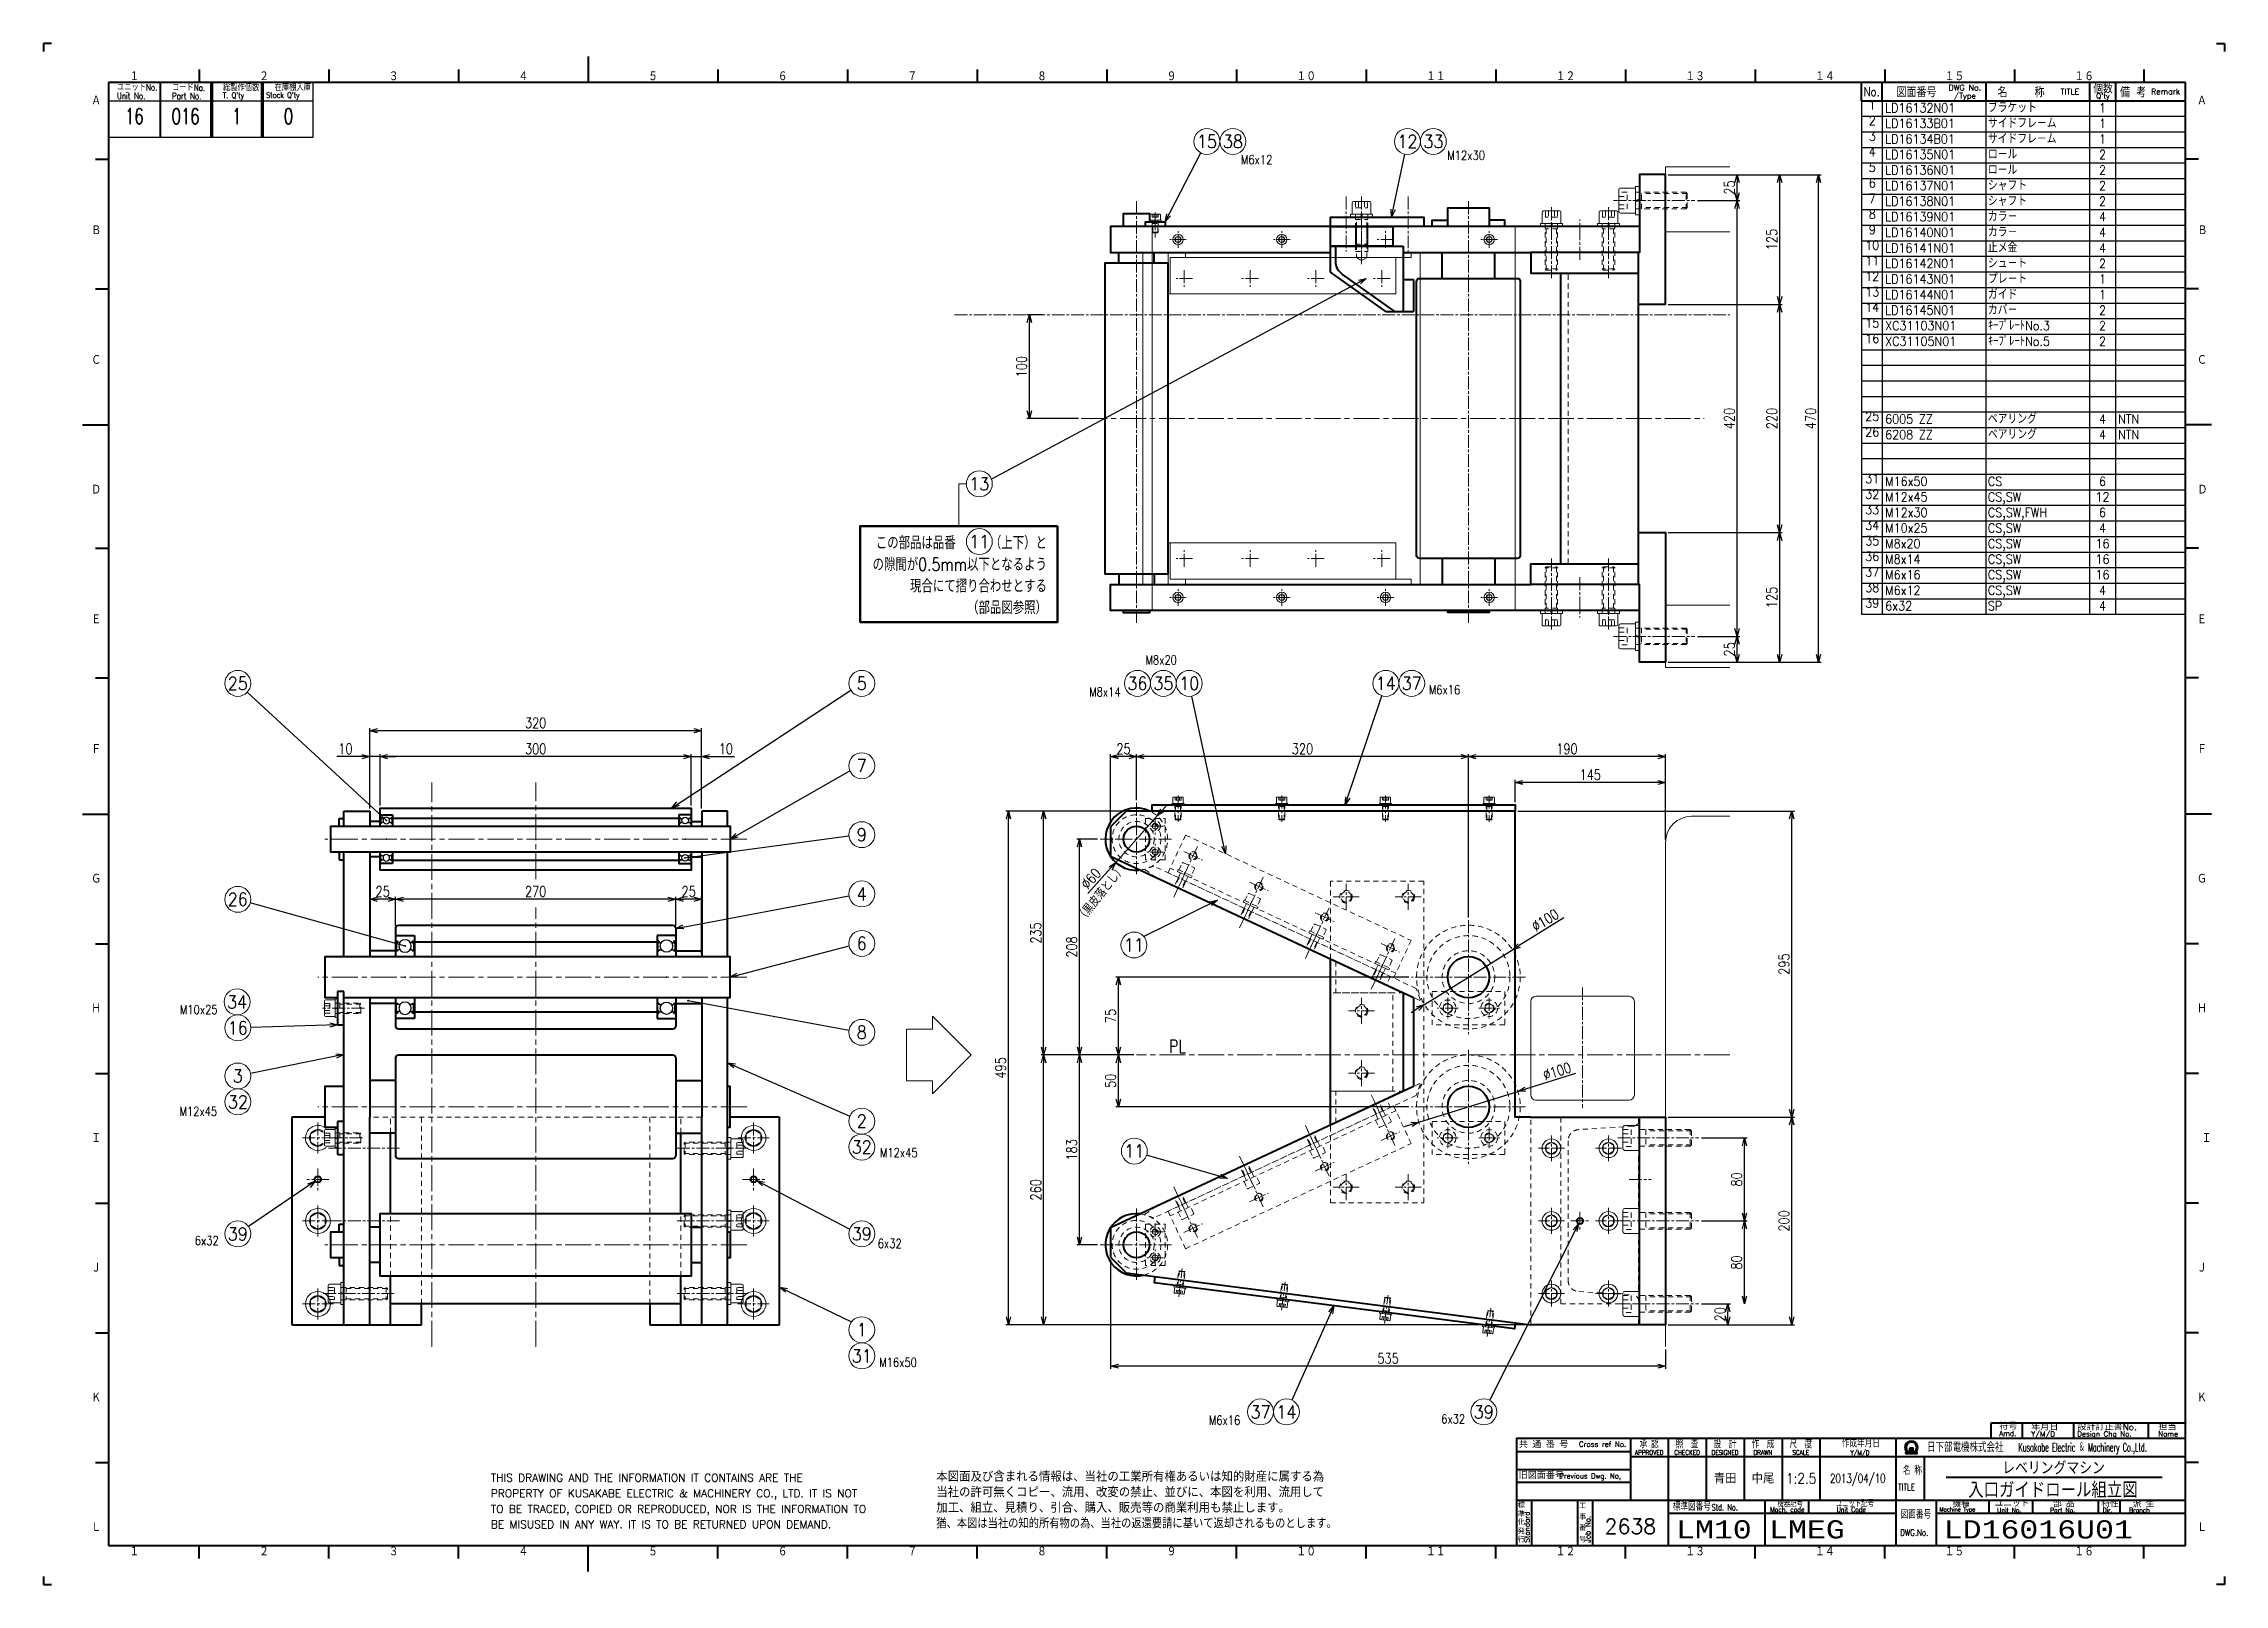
# Model space of a CAD drawing. Header units: millimetres. Extents: x 0 to 2102, y 0 to 1485.
import ezdxf
from ezdxf.enums import TextEntityAlignment as Align

# ---------------------------------------------------------------- set-up
doc = ezdxf.new("R2010")
doc.units = ezdxf.units.MM
doc.header["$LTSCALE"] = 2.5
for name, pattern in [('GEN7', [15, 10, -1.5, 2, -1.5]), ('GEN7A', [7.5, 5, -0.75, 1, -0.75]), ('HIDDEN2', [3.5, 2, -1.5])]:
    doc.linetypes.add(name, pattern=pattern)
doc.layers.get('0').update_dxf_attribs({"linetype": 'CONTINUOUS', "lineweight": 20})
doc.layers.get('DEFPOINTS').update_dxf_attribs({"linetype": 'CONTINUOUS'})
for name, color, linetype, lineweight in [('2', 5, 'CONTINUOUS', 40), ('3A', 6, 'HIDDEN2', 20), ('4', 3, 'CONTINUOUS', 13), ('5', 3, 'CONTINUOUS', 13), ('6', 7, 'CONTINUOUS', 50), ('7', 4, 'GEN7', 13), ('7A', 4, 'GEN7A', 13), ('9', 3, 'HIDDEN2', 13), ('_-0', 7, 'CONTINUOUS', 20), ('_-3A', 6, 'HIDDEN2', 20), ('WAKU', 7, 'CONTINUOUS', 40)]:
    doc.layers.add(name, color=color, linetype=linetype, lineweight=lineweight)
for name, color, linetype in [('PV000107', 7, 'CONTINUOUS'), ('RAHM2', 1, 'CONTINUOUS'), ('RAHM3', 52, 'CONTINUOUS')]:
    doc.layers.add(name, color=color, linetype=linetype)
doc.styles.add('DIMENSION', font='monotxt.shx', dxfattribs={"bigfont": 'bigfont.shx'})
doc.styles.get("Standard").update_dxf_attribs({"font": 'romans.shx', "width": 0.8, "bigfont": 'extfont2.shx'})
doc.dimstyles.new('GEN-ISO', dxfattribs={"dimscale": 2.5, "dimtxt": 4, "dimasz": 3, "dimexe": 1, "dimexo": 1, "dimgap": 1, "dimtad": 3, "dimrnd": 0.01, "dimdsep": 46, "dimtxsty": 'Standard', "dimblk": 'OPEN30', "dimcen": 0, "dimclrd": 256, "dimclre": 256, "dimclrt": 7, "dimadec": 3, "dimazin": 2, "dimtp": 0.1, "dimtm": 0.1, "dimtfac": 0.6, "dimtdec": 3, "dimtmove": 2, "dimatfit": 3, "dimldrblk": 'OPEN30', "dimfxl": 1, "dimarcsym": 0})
doc.dimstyles.new('GEN-ISO$0', dxfattribs={"dimscale": 2.5, "dimtxt": 4, "dimasz": 3, "dimexe": 1, "dimexo": 1, "dimgap": 1, "dimtad": 3, "dimrnd": 0.01, "dimdsep": 46, "dimtxsty": 'Standard', "dimblk": 'OPEN30', "dimcen": 0, "dimclrd": 256, "dimclre": 256, "dimclrt": 7, "dimazin": 2, "dimtp": 0.1, "dimtm": 0.1, "dimtfac": 0.6, "dimtdec": 3, "dimtmove": 2, "dimatfit": 3, "dimldrblk": 'OPEN30', "dimfxl": 1, "dimarcsym": 0})
doc.dimstyles.new('GEN-ISO$3', dxfattribs={"dimscale": 2.5, "dimtxt": 4, "dimasz": 3, "dimexe": 1, "dimexo": 1, "dimgap": 1, "dimtad": 1, "dimrnd": 0.01, "dimdsep": 46, "dimtxsty": 'Standard', "dimblk": 'OPEN30', "dimcen": 0, "dimclrd": 256, "dimclre": 256, "dimclrt": 7, "dimazin": 2, "dimtp": 0.1, "dimtm": 0.1, "dimtfac": 0.6, "dimtdec": 3, "dimtmove": 0, "dimatfit": 0, "dimldrblk": 'OPEN30', "dimfxl": 1, "dimarcsym": 0})
doc.dimstyles.new('GEN-ISO$7', dxfattribs={"dimscale": 2.5, "dimtxt": 4, "dimasz": 3, "dimexe": 1, "dimexo": 1, "dimgap": 1, "dimtad": 3, "dimrnd": 0.01, "dimdsep": 46, "dimtxsty": 'Standard', "dimblk": 'OPEN30', "dimcen": 0, "dimclrd": 256, "dimclre": 256, "dimclrt": 7, "dimadec": 3, "dimazin": 2, "dimtp": 0.1, "dimtm": 0.1, "dimtfac": 0.6, "dimtdec": 3, "dimtmove": 2, "dimatfit": 3, "dimldrblk": 'OPEN30', "dimfxl": 1, "dimarcsym": 0})

msp = doc.modelspace()

# ---------------------------------------------------------------- texts
at = {"layer": '6', "width": 0.8}
for s, height, p in [('M6x12', 8.75, (1154.322, 1368.805)), ('M12x30', 8.75, (1353.323, 1373.053)), ('M8x20', 8.75, (1062.32, 886.566)), ('M8x14', 8.75, (1008.063, 855.817)), ('M6x16', 8.75, (1335.506, 857.871)), ('M10x25', 8.75, (131.401, 549.648)), ('PL', 12.5, (1084.897, 512.342)), ('M12x45', 8.75, (131.007, 451.517)), ('M12x45', 8.75, (806.331, 411.745)), ('6x32', 8.75, (145.728, 327.012)), ('6x32', 8.75, (804.199, 324.159)), ('M16x50', 8.75, (805.651, 209.614)), ('M6x16', 8.75, (1123.409, 153.9)), ('6x32', 8.75, (1347.41, 155.12))]:
    msp.add_text(s, height=height, dxfattribs=at).set_placement(p)
msp.add_text('（黒皮落とし）', height=8.75, rotation=51.490739, dxfattribs=at).set_placement((1002.357, 637.145))
at = {"layer": '6', "color": 7, "insert": (967.322, 1010.142), "char_height": 12.5, "attachment_point": 3}
msp.add_mtext_dynamic_manual_height_columns('この部品は品番\u3000\u3000\u3000（上下）との隙間が0.5mm以下となるよう現合にて摺り合わせとする\\P（部品図参照）', width=173.80491, gutter_width=62.5, heights=[0], dxfattribs=at)

# ---------------------------------------------------------------- blocks, each defined once
blk = doc.blocks.new('GENJIS-1251_S-09KJI9-0707')
at = {"layer": '_-0'}
for p, q in [((-3, 10.55), (0, 10.55)), ((-3, -10.55), (-3, 10.55)), ((0, 0.9), (-3, 0)), ((0, 0), (-3, -0.9)), ((0, 10.55), (0, -10.55)), ((0, -10.55), (-3, -10.55))]:
    blk.add_line(p, q, dxfattribs=at)
at = {"layer": '_-0', "flags": 9}
blk.add_attdef('POWER_DIM', (0, 0), '', height=3.5, dxfattribs=at)
blk = doc.blocks.new('GENJIS-1176H2_S-09KJJ2-0704')
at = {"layer": '_-0'}
for p, q in [((-12, 7.8), (-12, -7.8)), ((0, 9), (-10.8, 9)), ((0, 9), (0, -9)), ((-10.8, -9), (0, -9))]:
    blk.add_line(p, q, dxfattribs=at)
for centre, start, end in [((-10.8, 7.8), 90, 179.999998), ((-10.8, -7.8), 179.999998, 270)]:
    blk.add_arc(centre, 1.2, start, end, dxfattribs=at)
at = {"layer": '_-3A'}
for p, q in [((-12, 5.7735), (-6, 5.7735)), ((-12, 2.88675), (-6, 2.88675)), ((-6, 5.7735), (-6, -5.7735)), ((0, 6), (28.9265, 6)), ((5.25, 6), (5.25, -6)), ((30, 4.9265), (5.25, 4.9265)), ((30, 4.9265), (28.9265, 6)), ((28.9265, 6), (28.9265, -6)), ((30, -4.9265), (30, 4.9265)), ((-12, -2.88675), (-6, -2.88675)), ((-6, -5.7735), (-12, -5.7735)), ((0, -6), (28.9265, -6)), ((30, -4.9265), (5.25, -4.9265)), ((28.9265, -6), (30, -4.9265))]:
    blk.add_line(p, q, dxfattribs=at)
at = {"layer": '_-0', "flags": 9}
blk.add_attdef('POWER_DIM', (0, 0), '', height=3.5, dxfattribs=at)
blk = doc.blocks.new('GENJIS-1176H2_S-0358O3-0704')
at = {"layer": '_-0'}
for p, q in [((-12, 7.8), (-12, -7.8)), ((0, 9), (-10.8, 9)), ((0, 9), (0, -9)), ((-10.8, -9), (0, -9))]:
    blk.add_line(p, q, dxfattribs=at)
for centre, start, end in [((-10.8, 7.8), 90, 179.999998), ((-10.8, -7.8), 179.999998, 270)]:
    blk.add_arc(centre, 1.2, start, end, dxfattribs=at)
at = {"layer": '_-3A'}
for p, q in [((-12, 5.7735), (-6, 5.7735)), ((-12, 2.88675), (-6, 2.88675)), ((-6, 5.7735), (-6, -5.7735)), ((0, 6), (43.9265, 6)), ((5.25, 6), (5.25, -6)), ((45, 4.9265), (5.25, 4.9265)), ((45, 4.9265), (43.9265, 6)), ((43.9265, 6), (43.9265, -6)), ((45, -4.9265), (45, 4.9265)), ((-12, -2.88675), (-6, -2.88675)), ((-6, -5.7735), (-12, -5.7735)), ((0, -6), (43.9265, -6)), ((45, -4.9265), (5.25, -4.9265)), ((43.9265, -6), (45, -4.9265))]:
    blk.add_line(p, q, dxfattribs=at)
at = {"layer": '_-0', "flags": 9}
blk.add_attdef('POWER_DIM', (0, 0), '', height=3.5, dxfattribs=at)
blk = doc.blocks.new('GENJIS-1176H2_S-035771-0704')
at = {"layer": '_-0'}
for p, q in [((-16, 10.4), (-16, -10.4)), ((0, 12), (-14.4, 12)), ((0, 12), (0, -12)), ((-14.4, -12), (0, -12))]:
    blk.add_line(p, q, dxfattribs=at)
for centre, start, end in [((-14.4, 10.4), 90, 179.999999), ((-14.4, -10.4), 179.999999, 270)]:
    blk.add_arc(centre, 1.6, start, end, dxfattribs=at)
at = {"layer": '_-3A'}
for p, q in [((-16, 8.0829), (-8, 8.0829)), ((-16, 4.04145), (-8, 4.04145)), ((-8, 8.0829), (-8, -8.0829)), ((0, 8), (48.773, 8)), ((6, 8), (6, -8)), ((50, 6.773), (6, 6.773)), ((50, 6.773), (48.773, 8)), ((48.773, 8), (48.773, -8)), ((50, -6.773), (50, 6.773)), ((-16, -4.04145), (-8, -4.04145)), ((-8, -8.0829), (-16, -8.0829)), ((0, -8), (48.773, -8)), ((50, -6.773), (6, -6.773)), ((48.773, -8), (50, -6.773))]:
    blk.add_line(p, q, dxfattribs=at)
at = {"layer": '_-0', "flags": 9}
blk.add_attdef('POWER_DIM', (0, 0), '', height=3.5, dxfattribs=at)
blk = doc.blocks.new('GENJIS-1176_D-02RW0H-0704')
at = {"layer": '_-0'}
for p, q in [((-2.5, 1.443375), (0, 2.88675)), ((-2.5, -1.443375), (-2.5, 1.443375)), ((0, 2.88675), (2.5, 1.443375)), ((2.5, 1.443375), (2.5, -1.443375)), ((0, -2.88675), (-2.5, -1.443375)), ((2.5, -1.443375), (0, -2.88675))]:
    blk.add_line(p, q, dxfattribs=at)
for radius in [5, 2.88675]:
    blk.add_circle((0, 0), radius, dxfattribs=at)
at = {"layer": '_-0', "flags": 9}
blk.add_attdef('POWER_DIM', (0, 0), '', height=3.5, dxfattribs=at)
blk = doc.blocks.new('GENJIS-1176H2_S-033146-0704')
at = {"layer": '_-0'}
for p, q in [((-6, 4.4), (-6, -4.4)), ((0, 5), (-5.4, 5)), ((0, 5), (0, -5)), ((-5.4, -5), (0, -5))]:
    blk.add_line(p, q, dxfattribs=at)
for centre, start, end in [((-5.4, 4.4), 90, 179.999998), ((-5.4, -4.4), 179.999998, 270)]:
    blk.add_arc(centre, 0.6, start, end, dxfattribs=at)
at = {"layer": '_-3A'}
for p, q in [((-6, 2.88675), (-3, 2.88675)), ((-6, 1.443375), (-3, 1.443375)), ((-3, 2.88675), (-3, -2.88675)), ((0, 3), (11.3865, 3)), ((3, 3), (3, -3)), ((12, 2.3865), (3, 2.3865)), ((12, 2.3865), (11.3865, 3)), ((11.3865, 3), (11.3865, -3)), ((12, -2.3865), (12, 2.3865)), ((-6, -1.443375), (-3, -1.443375)), ((-3, -2.88675), (-6, -2.88675)), ((0, -3), (11.3865, -3)), ((12, -2.3865), (3, -2.3865)), ((11.3865, -3), (12, -2.3865))]:
    blk.add_line(p, q, dxfattribs=at)
at = {"layer": '_-0', "flags": 9}
blk.add_attdef('POWER_DIM', (0, 0), '', height=3.5, dxfattribs=at)
blk = doc.blocks.new('GENJIS-1176_D-02TUHZ-0704')
at = {"layer": '_-0'}
for p, q in [((-5, 2.88675), (0, 5.7735)), ((-5, -2.88675), (-5, 2.88675)), ((0, 5.7735), (5, 2.88675)), ((5, 2.88675), (5, -2.88675)), ((0, -5.7735), (-5, -2.88675)), ((5, -2.88675), (0, -5.7735))]:
    blk.add_line(p, q, dxfattribs=at)
for radius in [9, 5.7735]:
    blk.add_circle((0, 0), radius, dxfattribs=at)
at = {"layer": '_-0', "flags": 9}
blk.add_attdef('POWER_DIM', (0, 0), '', height=3.5, dxfattribs=at)
blk = doc.blocks.new('_Open30')
at = {"color": 0, "linetype": 'ByBlock', "lineweight": -2}
for p, q in [((-1, 0.27), (0, 0)), ((0, 0), (-1, -0.27)), ((0, 0), (-1, 0))]:
    blk.add_line(p, q, dxfattribs=at)
blk = doc.blocks.new('GENBALLOON1')
blk.add_circle((0, 0), 5)
at = {"flags": 1}
blk.add_attdef('GEN_PARENT', text='', height=2.5, dxfattribs=at).set_placement((0, 0), align=Align.MIDDLE)
blk.add_attdef('REF_NO', text='', height=3.5).set_placement((0, 0), align=Align.MIDDLE)
at = {"color": 7, "flags": 1}
for tag, p in [('5GENINF', (6.43, 0.96)), ('6GENINF', (6.43, 0.63)), ('7GENINF', (6.43, 0.3)), ('8GENINF', (6.43, -0.04)), ('9GENINF', (6.43, -0.37)), ('3GENINF', (6.43, -2.34)), ('4GENINF', (6.43, -2.67)), ('20GENINF', (6.43, -4.7)), ('21GENINF', (6.43, -5.04)), ('22GENINF', (6.43, -5.37)), ('10GENINF', (6.43, -0.7)), ('11GENINF', (6.43, -1)), ('12GENINF', (6.43, -1.34)), ('13GENINF', (6.43, -1.67)), ('14GENINF', (6.43, -2)), ('15GENINF', (6.43, -3)), ('16GENINF', (6.43, -3.34)), ('17GENINF', (6.43, -3.7)), ('18GENINF', (6.43, -4.04)), ('19GENINF', (6.43, -4.37))]:
    blk.add_attdef(tag, p, '', height=0.2, dxfattribs=at)
blk = doc.blocks.new('*D16')
at = {"layer": '5', "lineweight": -2, "transparency": 16777216}
for p, q in [((1051.2, 510.3), (1033.7, 510.3)), ((1036.2, 467.8), (1036.2, 502.8)), ((1316.2, 460.3), (1033.7, 460.3))]:
    blk.add_line(p, q, dxfattribs=at)
at = {"layer": 'DEFPOINTS', "color": 0, "transparency": 16777216}
for p in [(1036.2, 510.3), (1053.7, 510.3), (1318.7, 460.3)]:
    blk.add_point(p, dxfattribs=at)
at = {"layer": '5', "lineweight": -2, "transparency": 16777216, "xscale": 7.5, "yscale": 7.5, "zscale": 7.5}
for p, rotation in [((1036.2, 510.3), 90), ((1036.2, 460.3), 270)]:
    blk.add_blockref('_Open30', p, dxfattribs=dict(at, rotation=rotation))
at = {"layer": '5', "color": 7, "transparency": 16777216, "insert": (1028.7, 485.3), "char_height": 10, "attachment_point": 5, "rotation": 90}
blk.add_mtext('50', dxfattribs=at)
blk = doc.blocks.new('*D17')
at = {"layer": '5', "lineweight": -2, "transparency": 16777216}
for p, q in [((1316.2, 585.3), (1033.7, 585.3)), ((1036.2, 517.8), (1036.2, 577.8))]:
    blk.add_line(p, q, dxfattribs=at)
at = {"layer": 'DEFPOINTS', "color": 0, "transparency": 16777216}
for p in [(1036.2, 585.3), (1318.7, 585.3), (1053.7, 510.3)]:
    blk.add_point(p, dxfattribs=at)
at = {"layer": '5', "lineweight": -2, "transparency": 16777216, "xscale": 7.5, "yscale": 7.5, "zscale": 7.5}
for p, rotation in [((1036.2, 585.3), 90), ((1036.2, 510.3), 270)]:
    blk.add_blockref('_Open30', p, dxfattribs=dict(at, rotation=rotation))
at = {"layer": '5', "color": 7, "transparency": 16777216, "insert": (1028.7, 547.8), "char_height": 10, "attachment_point": 5, "rotation": 90}
blk.add_mtext('75', dxfattribs=at)
blk = doc.blocks.new('*D18')
at = {"layer": '5', "lineweight": -2, "transparency": 16777216}
for p, q in [((1051.2, 510.3), (996.2, 510.3)), ((998.7, 334.8), (998.7, 502.8)), ((1016.2, 327.3), (996.2, 327.3))]:
    blk.add_line(p, q, dxfattribs=at)
at = {"layer": 'DEFPOINTS', "color": 0, "transparency": 16777216}
for p in [(998.7, 510.3), (1053.7, 510.3), (1018.7, 327.3)]:
    blk.add_point(p, dxfattribs=at)
at = {"layer": '5', "lineweight": -2, "transparency": 16777216, "xscale": 7.5, "yscale": 7.5, "zscale": 7.5}
for p, rotation in [((998.7, 510.3), 90), ((998.7, 327.3), 270)]:
    blk.add_blockref('_Open30', p, dxfattribs=dict(at, rotation=rotation))
at = {"layer": '5', "color": 7, "transparency": 16777216, "insert": (991.2, 418.8), "char_height": 10, "attachment_point": 5, "rotation": 90}
blk.add_mtext('183', dxfattribs=at)
blk = doc.blocks.new('*D19')
at = {"layer": '5', "lineweight": -2, "transparency": 16777216}
for p, q in [((1016.2, 718.3), (996.2, 718.3)), ((998.7, 517.8), (998.7, 710.8))]:
    blk.add_line(p, q, dxfattribs=at)
at = {"layer": 'DEFPOINTS', "color": 0, "transparency": 16777216}
for p in [(998.7, 718.3), (1018.7, 718.3), (1053.7, 510.3)]:
    blk.add_point(p, dxfattribs=at)
at = {"layer": '5', "lineweight": -2, "transparency": 16777216, "xscale": 7.5, "yscale": 7.5, "zscale": 7.5}
for p, rotation in [((998.7, 718.3), 90), ((998.7, 510.3), 270)]:
    blk.add_blockref('_Open30', p, dxfattribs=dict(at, rotation=rotation))
at = {"layer": '5', "color": 7, "transparency": 16777216, "insert": (991.2, 614.3), "char_height": 10, "attachment_point": 5, "rotation": 90}
blk.add_mtext('208', dxfattribs=at)
blk = doc.blocks.new('*D20')
at = {"layer": '5', "lineweight": -2, "transparency": 16777216}
for p, q in [((1051.2, 510.3), (961.6, 510.3)), ((964.1, 257.8), (964.1, 502.8)), ((1431.2, 250.3), (961.6, 250.3))]:
    blk.add_line(p, q, dxfattribs=at)
at = {"layer": 'DEFPOINTS', "color": 0, "transparency": 16777216}
for p in [(964.1, 510.3), (1053.7, 510.3), (1433.7, 250.3)]:
    blk.add_point(p, dxfattribs=at)
at = {"layer": '5', "lineweight": -2, "transparency": 16777216, "xscale": 7.5, "yscale": 7.5, "zscale": 7.5}
for p, rotation in [((964.1, 510.3), 90), ((964.1, 250.3), 270)]:
    blk.add_blockref('_Open30', p, dxfattribs=dict(at, rotation=rotation))
at = {"layer": '5', "color": 7, "transparency": 16777216, "insert": (956.6, 380.3), "char_height": 10, "attachment_point": 5, "rotation": 90}
blk.add_mtext('260', dxfattribs=at)
blk = doc.blocks.new('*D21')
at = {"layer": '5', "lineweight": -2, "transparency": 16777216}
for p, q in [((1041.2, 745.3), (961.6, 745.3)), ((964.1, 517.8), (964.1, 737.8))]:
    blk.add_line(p, q, dxfattribs=at)
at = {"layer": 'DEFPOINTS', "color": 0, "transparency": 16777216}
for p in [(964.1, 745.3), (1043.7, 745.3), (1053.7, 510.3)]:
    blk.add_point(p, dxfattribs=at)
at = {"layer": '5', "lineweight": -2, "transparency": 16777216, "xscale": 7.5, "yscale": 7.5, "zscale": 7.5}
for p, rotation in [((964.1, 745.3), 90), ((964.1, 510.3), 270)]:
    blk.add_blockref('_Open30', p, dxfattribs=dict(at, rotation=rotation))
at = {"layer": '5', "color": 7, "transparency": 16777216, "insert": (956.6, 627.8), "char_height": 10, "attachment_point": 5, "rotation": 90}
blk.add_mtext('235', dxfattribs=at)
blk = doc.blocks.new('*D22')
at = {"layer": '5', "lineweight": -2, "transparency": 16777216}
for p, q in [((1041.2, 745.3), (927.7, 745.3)), ((930.2, 257.8), (930.2, 737.8)), ((1431.2, 250.3), (927.7, 250.3))]:
    blk.add_line(p, q, dxfattribs=at)
at = {"layer": 'DEFPOINTS', "color": 0, "transparency": 16777216}
for p in [(930.2, 745.3), (1043.7, 745.3), (1433.7, 250.3)]:
    blk.add_point(p, dxfattribs=at)
at = {"layer": '5', "lineweight": -2, "transparency": 16777216, "xscale": 7.5, "yscale": 7.5, "zscale": 7.5}
for p, rotation in [((930.2, 745.3), 90), ((930.2, 250.3), 270)]:
    blk.add_blockref('_Open30', p, dxfattribs=dict(at, rotation=rotation))
at = {"layer": '5', "color": 7, "transparency": 16777216, "insert": (922.7, 497.8), "char_height": 10, "attachment_point": 5, "rotation": 90}
blk.add_mtext('495', dxfattribs=at)
blk = doc.blocks.new('*D23')
at = {"layer": '5', "lineweight": -2, "transparency": 16777216}
for p, q in [((1598.5, 270.3), (1626.2, 270.3)), ((1623.7, 257.8), (1623.7, 262.8)), ((1566.2, 250.3), (1626.2, 250.3))]:
    blk.add_line(p, q, dxfattribs=at)
at = {"layer": 'DEFPOINTS', "color": 0, "transparency": 16777216}
for p in [(1596, 270.3), (1623.7, 270.3), (1563.7, 250.3)]:
    blk.add_point(p, dxfattribs=at)
at = {"layer": '5', "lineweight": -2, "transparency": 16777216, "xscale": 7.5, "yscale": 7.5, "zscale": 7.5}
for p, rotation in [((1623.7, 270.3), 90), ((1623.7, 250.3), 270)]:
    blk.add_blockref('_Open30', p, dxfattribs=dict(at, rotation=rotation))
at = {"layer": '5', "color": 7, "transparency": 16777216, "insert": (1616.2, 260.3), "char_height": 10, "attachment_point": 5, "rotation": 90}
blk.add_mtext('20', dxfattribs=at)
blk = doc.blocks.new('*D24')
at = {"layer": '5', "lineweight": -2, "transparency": 16777216}
for p, q in [((1598.5, 350.3), (1642.3, 350.3)), ((1639.8, 277.8), (1639.8, 342.8))]:
    blk.add_line(p, q, dxfattribs=at)
at = {"layer": 'DEFPOINTS', "color": 0, "transparency": 16777216}
for p in [(1596, 350.3), (1639.8, 350.3), (1596, 270.3)]:
    blk.add_point(p, dxfattribs=at)
at = {"layer": '5', "lineweight": -2, "transparency": 16777216, "xscale": 7.5, "yscale": 7.5, "zscale": 7.5}
for p, rotation in [((1639.8, 350.3), 90), ((1639.8, 270.3), 270)]:
    blk.add_blockref('_Open30', p, dxfattribs=dict(at, rotation=rotation))
at = {"layer": '5', "color": 7, "transparency": 16777216, "insert": (1632.3, 310.3), "char_height": 10, "attachment_point": 5, "rotation": 90}
blk.add_mtext('80', dxfattribs=at)
blk = doc.blocks.new('*D25')
at = {"layer": '5', "lineweight": -2, "transparency": 16777216}
for p, q in [((1598.5, 430.3), (1642.3, 430.3)), ((1639.8, 357.8), (1639.8, 422.8))]:
    blk.add_line(p, q, dxfattribs=at)
at = {"layer": 'DEFPOINTS', "color": 0, "transparency": 16777216}
for p in [(1596, 430.3), (1639.8, 430.3), (1596, 350.3)]:
    blk.add_point(p, dxfattribs=at)
at = {"layer": '5', "lineweight": -2, "transparency": 16777216, "xscale": 7.5, "yscale": 7.5, "zscale": 7.5}
for p, rotation in [((1639.8, 430.3), 90), ((1639.8, 350.3), 270)]:
    blk.add_blockref('_Open30', p, dxfattribs=dict(at, rotation=rotation))
at = {"layer": '5', "color": 7, "transparency": 16777216, "insert": (1632.3, 390.3), "char_height": 10, "attachment_point": 5, "rotation": 90}
blk.add_mtext('80', dxfattribs=at)
blk = doc.blocks.new('*D26')
at = {"layer": '5', "lineweight": -2, "transparency": 16777216}
for p, q in [((1566.2, 450.3), (1687.9, 450.3)), ((1685.4, 257.8), (1685.4, 442.8)), ((1566.2, 250.3), (1687.9, 250.3))]:
    blk.add_line(p, q, dxfattribs=at)
at = {"layer": 'DEFPOINTS', "color": 0, "transparency": 16777216}
for p in [(1563.7, 450.3), (1685.4, 450.3), (1563.7, 250.3)]:
    blk.add_point(p, dxfattribs=at)
at = {"layer": '5', "lineweight": -2, "transparency": 16777216, "xscale": 7.5, "yscale": 7.5, "zscale": 7.5}
for p, rotation in [((1685.4, 450.3), 90), ((1685.4, 250.3), 270)]:
    blk.add_blockref('_Open30', p, dxfattribs=dict(at, rotation=rotation))
at = {"layer": '5', "color": 7, "transparency": 16777216, "insert": (1677.9, 350.3), "char_height": 10, "attachment_point": 5, "rotation": 90}
blk.add_mtext('200', dxfattribs=at)
blk = doc.blocks.new('*D27')
at = {"layer": '5', "lineweight": -2, "transparency": 16777216}
for p, q in [((1421.2, 745.3), (1687.9, 745.3)), ((1685.4, 457.8), (1685.4, 737.8))]:
    blk.add_line(p, q, dxfattribs=at)
at = {"layer": 'DEFPOINTS', "color": 0, "transparency": 16777216}
for p in [(1418.7, 745.3), (1685.4, 745.3), (1563.7, 450.3)]:
    blk.add_point(p, dxfattribs=at)
at = {"layer": '5', "lineweight": -2, "transparency": 16777216, "xscale": 7.5, "yscale": 7.5, "zscale": 7.5}
for p, rotation in [((1685.4, 745.3), 90), ((1685.4, 450.3), 270)]:
    blk.add_blockref('_Open30', p, dxfattribs=dict(at, rotation=rotation))
at = {"layer": '5', "color": 7, "transparency": 16777216, "insert": (1677.9, 597.8), "char_height": 10, "attachment_point": 5, "rotation": 90}
blk.add_mtext('295', dxfattribs=at)
blk = doc.blocks.new('*D28')
at = {"layer": '5', "lineweight": -2, "transparency": 16777216}
for p, q in [((1418.7, 753.8), (1418.7, 775.3)), ((1556.2, 772.8), (1426.2, 772.8)), ((1563.7, 717.8), (1563.7, 775.3))]:
    blk.add_line(p, q, dxfattribs=at)
at = {"layer": 'DEFPOINTS', "color": 0, "transparency": 16777216}
for p in [(1418.7, 772.8), (1418.7, 751.3), (1563.7, 715.3)]:
    blk.add_point(p, dxfattribs=at)
at = {"layer": '5', "lineweight": -2, "transparency": 16777216, "xscale": 7.5, "yscale": 7.5, "zscale": 7.5}
for p, rotation in [((1418.7, 772.8), 180.0000000000016), ((1563.7, 772.8), 1.598721155460225e-12)]:
    blk.add_blockref('_Open30', p, dxfattribs=dict(at, rotation=rotation))
at = {"layer": '5', "color": 7, "transparency": 16777216, "insert": (1491.2, 780.3), "char_height": 10, "attachment_point": 5}
blk.add_mtext('145', dxfattribs=at)
blk = doc.blocks.new('*D29')
at = {"layer": '5', "lineweight": -2, "transparency": 16777216}
for p, q in [((1373.7, 642.8), (1373.7, 800.3)), ((1563.7, 717.8), (1563.7, 800.3)), ((1556.2, 797.8), (1381.2, 797.8))]:
    blk.add_line(p, q, dxfattribs=at)
at = {"layer": 'DEFPOINTS', "color": 0, "transparency": 16777216}
for p in [(1373.7, 797.8), (1563.7, 715.3), (1373.7, 640.3)]:
    blk.add_point(p, dxfattribs=at)
at = {"layer": '5', "lineweight": -2, "transparency": 16777216, "xscale": 7.5, "yscale": 7.5, "zscale": 7.5}
for p, rotation in [((1373.7, 797.8), 180.0000000000016), ((1563.7, 797.8), 1.598721155460225e-12)]:
    blk.add_blockref('_Open30', p, dxfattribs=dict(at, rotation=rotation))
at = {"layer": '5', "color": 7, "transparency": 16777216, "insert": (1468.7, 805.3), "char_height": 10, "attachment_point": 5}
blk.add_mtext('190', dxfattribs=at)
blk = doc.blocks.new('*D30')
at = {"layer": '5', "lineweight": -2, "transparency": 16777216}
for p, q in [((1053.7, 755.8), (1053.7, 800.3)), ((1366.2, 797.8), (1061.2, 797.8))]:
    blk.add_line(p, q, dxfattribs=at)
at = {"layer": 'DEFPOINTS', "color": 0, "transparency": 16777216}
for p in [(1053.7, 797.8), (1053.7, 753.3), (1373.7, 640.3)]:
    blk.add_point(p, dxfattribs=at)
at = {"layer": '5', "lineweight": -2, "transparency": 16777216, "xscale": 7.5, "yscale": 7.5, "zscale": 7.5}
for p, rotation in [((1053.7, 797.8), 180.0000000000016), ((1373.7, 797.8), 1.598721155460225e-12)]:
    blk.add_blockref('_Open30', p, dxfattribs=dict(at, rotation=rotation))
at = {"layer": '5', "color": 7, "transparency": 16777216, "insert": (1213.7, 805.3), "char_height": 10, "attachment_point": 5}
blk.add_mtext('320', dxfattribs=at)
blk = doc.blocks.new('*D31')
at = {"layer": '5', "lineweight": -2, "transparency": 16777216}
for p, q in [((1028.7, 732.8), (1028.7, 800.3)), ((1046.2, 797.8), (1036.2, 797.8))]:
    blk.add_line(p, q, dxfattribs=at)
at = {"layer": 'DEFPOINTS', "color": 0, "transparency": 16777216}
for p in [(1028.7, 797.8), (1053.7, 753.3), (1028.7, 730.3)]:
    blk.add_point(p, dxfattribs=at)
at = {"layer": '5', "lineweight": -2, "transparency": 16777216, "xscale": 7.5, "yscale": 7.5, "zscale": 7.5}
for p, rotation in [((1028.7, 797.8), 180.0000000000016), ((1053.7, 797.8), 1.598721155460225e-12)]:
    blk.add_blockref('_Open30', p, dxfattribs=dict(at, rotation=rotation))
at = {"layer": '5', "color": 7, "transparency": 16777216, "insert": (1041.2, 805.3), "char_height": 10, "attachment_point": 5}
blk.add_mtext('25', dxfattribs=at)
blk = doc.blocks.new('*D32')
at = {"layer": '5', "lineweight": -2, "transparency": 16777216}
for p, q in [((1028.7, 312.8), (1028.7, 207.8)), ((1556.2, 210.3), (1036.2, 210.3)), ((1563.7, 226.4), (1563.7, 207.8))]:
    blk.add_line(p, q, dxfattribs=at)
at = {"layer": 'DEFPOINTS', "color": 0, "transparency": 16777216}
for p in [(1028.7, 315.3), (1028.7, 210.3), (1563.7, 228.9)]:
    blk.add_point(p, dxfattribs=at)
at = {"layer": '5', "lineweight": -2, "transparency": 16777216, "xscale": 7.5, "yscale": 7.5, "zscale": 7.5}
for p, rotation in [((1028.7, 210.3), 180.0000000000016), ((1563.7, 210.3), 1.598721155460225e-12)]:
    blk.add_blockref('_Open30', p, dxfattribs=dict(at, rotation=rotation))
at = {"layer": '5', "color": 7, "transparency": 16777216, "insert": (1296.2, 217.8), "char_height": 10, "attachment_point": 5}
blk.add_mtext('535', dxfattribs=at)
blk = doc.blocks.new('*D33')
at = {"layer": '5', "lineweight": -2, "transparency": 16777216}
for p, q in [((1594.5, 913.7), (1635.2, 913.7)), ((1632.7, 896.2), (1632.7, 906.2)), ((1566.2, 888.7), (1635.2, 888.7))]:
    blk.add_line(p, q, dxfattribs=at)
at = {"layer": 'DEFPOINTS', "color": 0, "transparency": 16777216}
for p in [(1592, 913.7), (1632.7, 913.7), (1563.7, 888.7)]:
    blk.add_point(p, dxfattribs=at)
at = {"layer": '5', "lineweight": -2, "transparency": 16777216, "xscale": 7.5, "yscale": 7.5, "zscale": 7.5}
for p, rotation in [((1632.7, 913.7), 90), ((1632.7, 888.7), 270)]:
    blk.add_blockref('_Open30', p, dxfattribs=dict(at, rotation=rotation))
at = {"layer": '5', "color": 7, "transparency": 16777216, "insert": (1625.2, 901.2), "char_height": 10, "attachment_point": 5, "rotation": 90}
blk.add_mtext('25', dxfattribs=at)
blk = doc.blocks.new('*D34')
at = {"layer": '5', "lineweight": -2, "transparency": 16777216}
for p, q in [((1594.5, 1333.7), (1635.2, 1333.7)), ((1632.7, 921.2), (1632.7, 1326.2))]:
    blk.add_line(p, q, dxfattribs=at)
at = {"layer": 'DEFPOINTS', "color": 0, "transparency": 16777216}
for p in [(1592, 1333.7), (1632.7, 1333.7), (1596, 913.7)]:
    blk.add_point(p, dxfattribs=at)
at = {"layer": '5', "lineweight": -2, "transparency": 16777216, "xscale": 7.5, "yscale": 7.5, "zscale": 7.5}
for p, rotation in [((1632.7, 1333.7), 90), ((1632.7, 913.7), 270)]:
    blk.add_blockref('_Open30', p, dxfattribs=dict(at, rotation=rotation))
at = {"layer": '5', "color": 7, "transparency": 16777216, "insert": (1625.2, 1123.7), "char_height": 10, "attachment_point": 5, "rotation": 90}
blk.add_mtext('420', dxfattribs=at)
blk = doc.blocks.new('*D35')
at = {"layer": '5', "lineweight": -2, "transparency": 16777216}
for p, q in [((1566.2, 1358.7), (1635.2, 1358.7)), ((1632.7, 1341.2), (1632.7, 1351.2))]:
    blk.add_line(p, q, dxfattribs=at)
at = {"layer": 'DEFPOINTS', "color": 0, "transparency": 16777216}
for p in [(1563.7, 1358.7), (1632.7, 1358.7), (1596, 1333.7)]:
    blk.add_point(p, dxfattribs=at)
at = {"layer": '5', "lineweight": -2, "transparency": 16777216, "xscale": 7.5, "yscale": 7.5, "zscale": 7.5}
for p, rotation in [((1632.7, 1358.7), 90), ((1632.7, 1333.7), 270)]:
    blk.add_blockref('_Open30', p, dxfattribs=dict(at, rotation=rotation))
at = {"layer": '5', "color": 7, "transparency": 16777216, "insert": (1625.2, 1346.2), "char_height": 10, "attachment_point": 5, "rotation": 90}
blk.add_mtext('25', dxfattribs=at)
blk = doc.blocks.new('*D36')
at = {"layer": '5', "lineweight": -2, "transparency": 16777216}
for p, q in [((1566.2, 1358.7), (1676.2, 1358.7)), ((1673.7, 1351.2), (1673.7, 1241.2)), ((1566.2, 1233.7), (1676.2, 1233.7))]:
    blk.add_line(p, q, dxfattribs=at)
at = {"layer": 'DEFPOINTS', "color": 0, "transparency": 16777216}
for p in [(1563.7, 1358.7), (1563.7, 1233.7), (1673.7, 1233.7)]:
    blk.add_point(p, dxfattribs=at)
at = {"layer": '5', "lineweight": -2, "transparency": 16777216, "xscale": 7.5, "yscale": 7.5, "zscale": 7.5}
for p, rotation in [((1673.7, 1358.7), 90), ((1673.7, 1233.7), 270)]:
    blk.add_blockref('_Open30', p, dxfattribs=dict(at, rotation=rotation))
at = {"layer": '5', "color": 7, "transparency": 16777216, "insert": (1666.2, 1296.2), "char_height": 10, "attachment_point": 5, "rotation": 90}
blk.add_mtext('125', dxfattribs=at)
blk = doc.blocks.new('*D37')
at = {"layer": '5', "lineweight": -2, "transparency": 16777216}
for p, q in [((1673.7, 1226.2), (1673.7, 1021.2)), ((1566.2, 1013.7), (1676.2, 1013.7))]:
    blk.add_line(p, q, dxfattribs=at)
at = {"layer": 'DEFPOINTS', "color": 0, "transparency": 16777216}
for p in [(1563.7, 1233.7), (1563.7, 1013.7), (1673.7, 1013.7)]:
    blk.add_point(p, dxfattribs=at)
at = {"layer": '5', "lineweight": -2, "transparency": 16777216, "xscale": 7.5, "yscale": 7.5, "zscale": 7.5}
for p, rotation in [((1673.7, 1233.7), 90), ((1673.7, 1013.7), 270)]:
    blk.add_blockref('_Open30', p, dxfattribs=dict(at, rotation=rotation))
at = {"layer": '5', "color": 7, "transparency": 16777216, "insert": (1666.2, 1123.7), "char_height": 10, "attachment_point": 5, "rotation": 90}
blk.add_mtext('220', dxfattribs=at)
blk = doc.blocks.new('*D38')
at = {"layer": '5', "lineweight": -2, "transparency": 16777216}
for p, q in [((1673.7, 1006.2), (1673.7, 896.2)), ((1566.2, 888.7), (1676.2, 888.7))]:
    blk.add_line(p, q, dxfattribs=at)
at = {"layer": 'DEFPOINTS', "color": 0, "transparency": 16777216}
for p in [(1563.7, 1013.7), (1563.7, 888.7), (1673.7, 888.7)]:
    blk.add_point(p, dxfattribs=at)
at = {"layer": '5', "lineweight": -2, "transparency": 16777216, "xscale": 7.5, "yscale": 7.5, "zscale": 7.5}
for p, rotation in [((1673.7, 1013.7), 90), ((1673.7, 888.7), 270)]:
    blk.add_blockref('_Open30', p, dxfattribs=dict(at, rotation=rotation))
at = {"layer": '5', "color": 7, "transparency": 16777216, "insert": (1666.2, 951.2), "char_height": 10, "attachment_point": 5, "rotation": 90}
blk.add_mtext('125', dxfattribs=at)
blk = doc.blocks.new('*D39')
at = {"layer": '5', "lineweight": -2, "transparency": 16777216}
for p, q in [((1566.2, 1358.7), (1713.7, 1358.7)), ((1711.2, 896.2), (1711.2, 1351.2)), ((1566.2, 888.7), (1713.7, 888.7))]:
    blk.add_line(p, q, dxfattribs=at)
at = {"layer": 'DEFPOINTS', "color": 0, "transparency": 16777216}
for p in [(1563.7, 1358.7), (1711.2, 1358.7), (1563.7, 888.7)]:
    blk.add_point(p, dxfattribs=at)
at = {"layer": '5', "lineweight": -2, "transparency": 16777216, "xscale": 7.5, "yscale": 7.5, "zscale": 7.5}
for p, rotation in [((1711.2, 1358.7), 90), ((1711.2, 888.7), 270)]:
    blk.add_blockref('_Open30', p, dxfattribs=dict(at, rotation=rotation))
at = {"layer": '5', "color": 7, "transparency": 16777216, "insert": (1703.7, 1123.7), "char_height": 10, "attachment_point": 5, "rotation": 90}
blk.add_mtext('470', dxfattribs=at)
blk = doc.blocks.new('*D40')
at = {"layer": '5', "lineweight": -2, "transparency": 16777216}
for p, q in [((609.4, 634.8), (609.4, 662.8)), ((626.9, 660.3), (616.9, 660.3)), ((634.4, 607.8), (634.4, 662.8))]:
    blk.add_line(p, q, dxfattribs=at)
at = {"layer": 'DEFPOINTS', "color": 0, "transparency": 16777216}
for p in [(609.4, 660.3), (609.4, 632.3), (634.4, 605.3)]:
    blk.add_point(p, dxfattribs=at)
at = {"layer": '5', "lineweight": -2, "transparency": 16777216, "xscale": 7.5, "yscale": 7.5, "zscale": 7.5}
for p, rotation in [((609.4, 660.3), 180.0000000000016), ((634.4, 660.3), 1.598721155460225e-12)]:
    blk.add_blockref('_Open30', p, dxfattribs=dict(at, rotation=rotation))
at = {"layer": '5', "color": 7, "transparency": 16777216, "insert": (621.9, 667.8), "char_height": 10, "attachment_point": 5}
blk.add_mtext('25', dxfattribs=at)
blk = doc.blocks.new('*D41')
at = {"layer": '5', "lineweight": -2, "transparency": 16777216}
for p, q in [((339.4, 634.8), (339.4, 662.8)), ((601.9, 660.3), (346.9, 660.3))]:
    blk.add_line(p, q, dxfattribs=at)
at = {"layer": 'DEFPOINTS', "color": 0, "transparency": 16777216}
for p in [(339.4, 660.3), (339.4, 632.3), (609.4, 632.3)]:
    blk.add_point(p, dxfattribs=at)
at = {"layer": '5', "lineweight": -2, "transparency": 16777216, "xscale": 7.5, "yscale": 7.5, "zscale": 7.5}
for p, rotation in [((339.4, 660.3), 180.0000000000016), ((609.4, 660.3), 1.598721155460225e-12)]:
    blk.add_blockref('_Open30', p, dxfattribs=dict(at, rotation=rotation))
at = {"layer": '5', "color": 7, "transparency": 16777216, "insert": (474.4, 667.8), "char_height": 10, "attachment_point": 5}
blk.add_mtext('270', dxfattribs=at)
blk = doc.blocks.new('*D42')
at = {"layer": '5', "lineweight": -2, "transparency": 16777216}
for p, q in [((314.4, 613.2), (314.4, 662.8)), ((331.9, 660.3), (321.9, 660.3))]:
    blk.add_line(p, q, dxfattribs=at)
at = {"layer": 'DEFPOINTS', "color": 0, "transparency": 16777216}
for p in [(314.4, 660.3), (339.4, 632.3), (314.4, 610.7)]:
    blk.add_point(p, dxfattribs=at)
at = {"layer": '5', "lineweight": -2, "transparency": 16777216, "xscale": 7.5, "yscale": 7.5, "zscale": 7.5}
for p, rotation in [((314.4, 660.3), 180.0000000000016), ((339.4, 660.3), 1.598721155460225e-12)]:
    blk.add_blockref('_Open30', p, dxfattribs=dict(at, rotation=rotation))
at = {"layer": '5', "color": 7, "transparency": 16777216, "insert": (326.9, 667.8), "char_height": 10, "attachment_point": 5}
blk.add_mtext('25', dxfattribs=at)
blk = doc.blocks.new('*D43')
at = {"layer": '5', "lineweight": -2, "transparency": 16777216}
for p, q in [((324.4, 750.8), (324.4, 800.3)), ((616.9, 797.8), (331.9, 797.8))]:
    blk.add_line(p, q, dxfattribs=at)
at = {"layer": 'DEFPOINTS', "color": 0, "transparency": 16777216}
for p in [(324.4, 797.8), (324.4, 748.3), (624.4, 748.3)]:
    blk.add_point(p, dxfattribs=at)
at = {"layer": '5', "lineweight": -2, "transparency": 16777216, "xscale": 7.5, "yscale": 7.5, "zscale": 7.5}
for p, rotation in [((324.4, 797.8), 180.0000000000016), ((624.4, 797.8), 1.598721155460225e-12)]:
    blk.add_blockref('_Open30', p, dxfattribs=dict(at, rotation=rotation))
at = {"layer": '5', "color": 7, "transparency": 16777216, "insert": (474.4, 805.3), "char_height": 10, "attachment_point": 5}
blk.add_mtext('300', dxfattribs=at)
blk = doc.blocks.new('*D44')
at = {"layer": '5', "lineweight": -2, "transparency": 16777216}
for p, q in [((624.4, 750.8), (624.4, 800.3)), ((634.4, 747.8), (634.4, 800.3)), ((616.9, 797.8), (609.4, 797.8)), ((624.4, 797.8), (634.4, 797.8)), ((641.9, 797.8), (666.2, 797.8))]:
    blk.add_line(p, q, dxfattribs=at)
at = {"layer": 'DEFPOINTS', "color": 0, "transparency": 16777216}
for p in [(634.4, 797.8), (624.4, 748.3), (634.4, 745.3)]:
    blk.add_point(p, dxfattribs=at)
at = {"layer": '5', "lineweight": -2, "transparency": 16777216, "xscale": 7.5, "yscale": 7.5, "zscale": 7.5}
for p, rotation in [((624.4, 797.8), 1.598721155460225e-12), ((634.4, 797.8), 180.0000000000016)]:
    blk.add_blockref('_Open30', p, dxfattribs=dict(at, rotation=rotation))
at = {"layer": '5', "color": 7, "transparency": 16777216, "insert": (657.8, 805.3), "char_height": 10, "attachment_point": 5}
blk.add_mtext('10', dxfattribs=at)
blk = doc.blocks.new('*D45')
at = {"layer": '5', "lineweight": -2, "transparency": 16777216}
for p, q in [((314.4, 747.8), (314.4, 800.3)), ((324.4, 750.8), (324.4, 800.3)), ((306.9, 797.8), (282.6, 797.8)), ((324.4, 797.8), (314.4, 797.8)), ((331.9, 797.8), (339.4, 797.8))]:
    blk.add_line(p, q, dxfattribs=at)
at = {"layer": 'DEFPOINTS', "color": 0, "transparency": 16777216}
for p in [(314.4, 797.8), (314.4, 745.3), (324.4, 748.3)]:
    blk.add_point(p, dxfattribs=at)
at = {"layer": '5', "lineweight": -2, "transparency": 16777216, "xscale": 7.5, "yscale": 7.5, "zscale": 7.5}
for p, rotation in [((314.4, 797.8), 1.628443996909321e-12), ((324.4, 797.8), 180.0000000000016)]:
    blk.add_blockref('_Open30', p, dxfattribs=dict(at, rotation=rotation))
at = {"layer": '5', "color": 7, "transparency": 16777216, "insert": (291, 805.3), "char_height": 10, "attachment_point": 5}
blk.add_mtext('10', dxfattribs=at)
blk = doc.blocks.new('*D46')
at = {"layer": '5', "lineweight": -2, "transparency": 16777216}
for p, q in [((314.4, 747.8), (314.4, 825.3)), ((626.9, 822.8), (321.9, 822.8)), ((634.4, 747.8), (634.4, 825.3))]:
    blk.add_line(p, q, dxfattribs=at)
at = {"layer": 'DEFPOINTS', "color": 0, "transparency": 16777216}
for p in [(314.4, 822.8), (314.4, 745.3), (634.4, 745.3)]:
    blk.add_point(p, dxfattribs=at)
at = {"layer": '5', "lineweight": -2, "transparency": 16777216, "xscale": 7.5, "yscale": 7.5, "zscale": 7.5}
for p, rotation in [((314.4, 822.8), 180.0000000000016), ((634.4, 822.8), 1.598721155460225e-12)]:
    blk.add_blockref('_Open30', p, dxfattribs=dict(at, rotation=rotation))
at = {"layer": '5', "color": 7, "transparency": 16777216, "insert": (474.4, 830.3), "char_height": 10, "attachment_point": 5}
blk.add_mtext('320', dxfattribs=at)
blk = doc.blocks.new('*D47')
at = {"layer": '5', "lineweight": -2, "transparency": 16777216}
for p, q in [((1465.6, 642.4), (1422.5, 615.6)), ((1331.2, 558.9), (1416.2, 611.7)), ((1324.8, 554.9), (1318.5, 551))]:
    blk.add_line(p, q, dxfattribs=at)
at = {"layer": 'DEFPOINTS', "color": 0, "transparency": 16777216}
for p in [(1416.2, 611.7), (1331.2, 558.9)]:
    blk.add_point(p, dxfattribs=at)
at = {"layer": '5', "lineweight": -2, "transparency": 16777216, "xscale": 7.5, "yscale": 7.5, "zscale": 7.5}
for p, rotation in [((1416.2, 611.7), 211.8528152404224), ((1331.2, 558.9), 31.85281524042241)]:
    blk.add_blockref('_Open30', p, dxfattribs=dict(at, rotation=rotation))
at = {"layer": '5', "color": 7, "transparency": 16777216, "insert": (1447.7, 640.1), "char_height": 10, "attachment_point": 5, "rotation": 31.8528}
blk.add_mtext('∅100', dxfattribs=at)
blk = doc.blocks.new('*D48')
at = {"layer": '5', "lineweight": -2, "transparency": 16777216}
for p, q in [((1477, 492.3), (1428.6, 477.3)), ((1325.9, 445.5), (1421.4, 475.1)), ((1318.8, 443.3), (1311.6, 441))]:
    blk.add_line(p, q, dxfattribs=at)
at = {"layer": 'DEFPOINTS', "color": 0, "transparency": 16777216}
for p in [(1421.4, 475.1), (1325.9, 445.5)]:
    blk.add_point(p, dxfattribs=at)
at = {"layer": '5', "lineweight": -2, "transparency": 16777216, "xscale": 7.5, "yscale": 7.5, "zscale": 7.5}
for p, rotation in [((1421.4, 475.1), 197.2049046673056), ((1325.9, 445.5), 17.20490466730563)]:
    blk.add_blockref('_Open30', p, dxfattribs=dict(at, rotation=rotation))
at = {"layer": '5', "color": 7, "transparency": 16777216, "insert": (1459.1, 494.6), "char_height": 10, "attachment_point": 5, "rotation": 17.2049}
blk.add_mtext('∅100', dxfattribs=at)
blk = doc.blocks.new('GENJIS-1176_D-02Z7NB-0704')
at = {"layer": '_-0'}
for p, q in [((-7, 4.04145), (0, 8.0829)), ((-7, -4.04145), (-7, 4.04145)), ((0, 8.0829), (7, 4.04145)), ((7, 4.04145), (7, -4.04145)), ((0, -8.0829), (-7, -4.04145)), ((7, -4.04145), (0, -8.0829))]:
    blk.add_line(p, q, dxfattribs=at)
for radius in [12, 8.0829]:
    blk.add_circle((0, 0), radius, dxfattribs=at)
at = {"layer": '_-0', "flags": 9}
blk.add_attdef('POWER_DIM', (0, 0), '', height=3.5, dxfattribs=at)
blk = doc.blocks.new('A$C536F23A3')
at = {"layer": 'PV000107'}
for p, q in [((0, 78.9), (0, 60)), ((0.2, 74.6), (0.8, 74.6)), ((0.2, 65.6), (0.7, 65.6)), ((1.6, 73.4), (0.5, 72.3)), ((0.5, 72.3), (0.5, 66.2)), ((0.7, 65.6), (1.1, 65.3)), ((0.8, 74.6), (1.1, 75)), ((1, 74), (0.8, 74.2)), ((1.9, 73.2), (0.8, 72.1)), ((0.8, 72.1), (0.8, 66.2)), ((1.5, 66.2), (0.8, 66.2)), ((0.8, 65.9), (1.5, 65.9)), ((1, 74.5), (1.3, 74.8)), ((1.2, 74.3), (1, 74.5)), ((1, 74), (1.2, 74.3)), ((1.1, 80), (16.9, 80)), ((1.5, 65.9), (1.5, 66.2)), ((1.6, 74.7), (1.6, 73.4)), ((1.8, 65.3), (2.2, 66.3)), ((1.9, 74.7), (2, 73.7)), ((1.9, 74.1), (1.9, 73.2)), ((2.2, 73.5), (4.2, 73.5)), ((2.3, 66.4), (4.2, 66.4)), ((13.8, 73.5), (15.8, 73.5)), ((13.8, 66.4), (15.7, 66.4)), ((16.2, 65.3), (15.8, 66.3)), ((16.1, 74.7), (16, 73.7)), ((16.1, 74.1), (16.1, 73.2)), ((16.1, 73.2), (17.2, 72.1)), ((16.4, 74.7), (16.4, 73.4)), ((16.4, 73.4), (17.5, 72.3)), ((16.6, 65.9), (16.6, 66.2)), ((16.6, 66.2), (17.2, 66.2)), ((17.2, 65.9), (16.6, 65.9)), ((17, 74.5), (16.7, 74.8)), ((16.8, 74.3), (17, 74.5)), ((17, 74), (16.8, 74.3)), ((17.2, 74.6), (16.9, 75)), ((17.3, 65.6), (16.9, 65.3)), ((17, 74), (17.2, 74.2)), ((17.8, 74.6), (17.2, 74.6)), ((17.2, 72.1), (17.2, 66.2)), ((17.8, 65.6), (17.3, 65.6)), ((17.5, 72.3), (17.5, 66.2)), ((18, 78.9), (18, 60)), ((1.1, 60), (16.9, 60)), ((0, 1.1), (0, 20)), ((0.2, 14.4), (0.7, 14.4)), ((0.2, 5.4), (0.8, 5.4)), ((0.5, 7.7), (0.5, 13.7)), ((1.6, 6.6), (0.5, 7.7)), ((0.7, 14.4), (1.1, 14.7)), ((0.8, 14), (1.5, 14)), ((0.8, 7.9), (0.8, 13.7)), ((1.5, 13.7), (0.8, 13.7)), ((1.9, 6.8), (0.8, 7.9)), ((1, 6), (0.8, 5.8)), ((0.8, 5.4), (1.1, 5)), ((1, 6), (1.2, 5.7)), ((1.2, 5.7), (1, 5.5)), ((1, 5.5), (1.3, 5.2)), ((1.1, 20), (16.9, 20)), ((1.5, 14), (1.5, 13.7)), ((1.6, 5.3), (1.6, 6.6)), ((1.8, 14.7), (2.2, 13.7)), ((1.9, 5.9), (1.9, 6.8)), ((1.9, 5.3), (2, 6.3)), ((2.2, 6.5), (4.2, 6.5)), ((2.3, 13.5), (4.2, 13.5)), ((13.8, 13.5), (15.7, 13.5)), ((13.8, 6.5), (15.8, 6.5)), ((16.2, 14.7), (15.8, 13.7)), ((16.1, 5.3), (16, 6.3)), ((16.1, 6.8), (17.2, 7.9)), ((16.1, 5.9), (16.1, 6.8)), ((16.4, 6.6), (17.5, 7.7)), ((16.4, 5.3), (16.4, 6.6)), ((17.2, 14), (16.6, 14)), ((16.6, 14), (16.6, 13.7)), ((16.6, 13.7), (17.2, 13.7)), ((17, 5.5), (16.7, 5.2)), ((17, 6), (16.8, 5.7)), ((16.8, 5.7), (17, 5.5)), ((17.3, 14.4), (16.9, 14.7)), ((17.2, 5.4), (16.9, 5)), ((17, 6), (17.2, 5.8)), ((17.2, 7.9), (17.2, 13.7)), ((17.8, 5.4), (17.2, 5.4)), ((17.8, 14.4), (17.3, 14.4)), ((17.5, 7.7), (17.5, 13.7)), ((18, 1.1), (18, 20)), ((1.1, 0), (16.9, 0))]:
    blk.add_line(p, q, dxfattribs=at)
for centre in [(9, 70), (9, 10)]:
    blk.add_circle(centre, 5.95, dxfattribs=at)
for centre, radius, start, end in [((1.9, 78.1), 2.1, 113.2605, 156.7395), ((0.2, 74.8), 0.2, 180, 270.0002), ((0.2, 65.4), 0.2, 89.9997, 180), ((0.8, 66.2), 0.3, 180, 270), ((1, 74.5), 0.3, 139.9975, 229.8525), ((1.4, 74.7), 0.461, 4.9816, 140.0347), ((1.5, 65.7), 0.6, 225.0007, 270.0955), ((1.4, 74.7), 0.161, 5.0033, 139.8234), ((1.5, 65.4), 0.3, 270, 339.936), ((2.2, 73.7), 0.201, 184.858, 270.0002), ((2.3, 66.2), 0.2, 89.9997, 160.1164), ((15.7, 66.2), 0.2, 19.8835, 90), ((15.8, 73.7), 0.201, 269.9995, 355.1418), ((16.6, 74.7), 0.461, 39.9652, 175.0183), ((16.5, 65.4), 0.3, 200.0638, 269.9995), ((16.6, 74.7), 0.161, 40.1766, 174.9963), ((16.5, 65.7), 0.6, 269.9043, 314.999), ((16.1, 78.1), 2.1, 23.2604, 66.7395), ((17, 74.5), 0.3, 310.1475, 40.0023), ((17.2, 66.2), 0.3, 269.9995, 0), ((17.8, 74.8), 0.2, 269.9995, 0), ((17.8, 65.4), 0.2, 0, 90), ((1.9, 61.9), 2.1, 203.2597, 246.7392), ((16.1, 61.9), 2.1, 293.2605, 336.74), ((1.9, 18.1), 2.1, 113.2606, 156.7398), ((0.2, 14.5), 0.2, 180, 270.0002), ((0.2, 5.2), 0.2, 90, 180), ((1.9, 1.9), 2.1, 203.2604, 246.7393), ((0.8, 13.7), 0.3, 90, 180), ((1, 5.5), 0.3, 130.1459, 220.0024), ((1.5, 14.3), 0.6, 89.9045, 134.9992), ((1.4, 5.3), 0.461, 219.9652, 355.0203), ((1.4, 5.3), 0.161, 220.1736, 355.002), ((1.5, 14.6), 0.3, 20.0664, 90), ((2.2, 6.3), 0.201, 90, 175.1419), ((2.3, 13.7), 0.2, 199.8802, 270.0002), ((15.7, 13.7), 0.2, 269.9998, 340.1196), ((15.8, 6.3), 0.201, 4.8623, 90.0002), ((16.6, 5.3), 0.461, 184.9815, 320.0361), ((16.5, 14.6), 0.3, 90.0002, 159.9335), ((16.6, 5.3), 0.161, 185.0033, 319.8264), ((16.5, 14.3), 0.6, 45.0018, 90.0956), ((16.1, 18.1), 2.1, 23.2602, 66.7395), ((16.1, 1.9), 2.1, 293.2605, 336.7398), ((17.2, 13.7), 0.3, 0.0029, 90.0002), ((17, 5.5), 0.3, 319.9998, 49.8543), ((17.8, 14.5), 0.2, 269.9998, 0.0044), ((17.8, 5.2), 0.2, 0.0044, 90.0002)]:
    blk.add_arc(centre, radius, start, end, dxfattribs=at)
blk.add_point((9, 40), dxfattribs=at)
blk = doc.blocks.new('A$C78D20925')
at = {"layer": 'PV000107'}
for p, q in [((0, 46.4), (0, 36)), ((0.1, 44.1), (0.6, 44.1)), ((1.2, 43.4), (0.4, 42.6)), ((0.4, 42.6), (0.4, 39.4)), ((0.6, 47), (11.4, 47)), ((0.6, 44.1), (0.8, 44.4)), ((0.7, 43.7), (0.6, 43.9)), ((1.4, 43.3), (0.6, 42.5)), ((0.6, 42.5), (0.6, 39.4)), ((0.7, 44), (1, 44.3)), ((0.9, 43.9), (0.7, 44)), ((0.7, 43.7), (0.9, 43.9)), ((1.1, 44.3), (1.2, 43.4)), ((1.3, 44.3), (1.4, 43.5)), ((1.4, 43.8), (1.4, 43.3)), ((1.5, 43.5), (3.5, 43.5)), ((8.5, 43.5), (10.5, 43.5)), ((10.7, 44.3), (10.6, 43.5)), ((10.6, 43.8), (10.6, 43.3)), ((10.6, 43.3), (11.4, 42.5)), ((10.9, 44.3), (10.8, 43.4)), ((10.8, 43.4), (11.6, 42.6)), ((11.3, 44), (11, 44.3)), ((11.1, 43.9), (11.3, 44)), ((11.3, 43.7), (11.1, 43.9)), ((11.4, 44.1), (11.2, 44.4)), ((11.3, 43.7), (11.4, 43.9)), ((11.9, 44.1), (11.4, 44.1)), ((11.4, 42.5), (11.4, 39.4)), ((11.6, 42.6), (11.6, 39.4)), ((12, 46.4), (12, 36)), ((0.2, 39), (0.5, 39)), ((0.5, 39), (0.8, 38.6)), ((1.1, 39.4), (0.6, 39.4)), ((0.6, 39.2), (1.1, 39.2)), ((0.6, 36), (11.4, 36)), ((0.9, 38.6), (1, 38.6)), ((1.1, 39.2), (1.1, 39.4)), ((1.2, 38.7), (1.5, 39.4)), ((1.6, 39.5), (3.5, 39.5)), ((8.5, 39.5), (10.4, 39.5)), ((10.8, 38.7), (10.6, 39.4)), ((10.9, 39.4), (11.4, 39.4)), ((10.9, 39.2), (10.9, 39.4)), ((11.4, 39.2), (10.9, 39.2)), ((11.1, 38.6), (11, 38.6)), ((11.5, 39), (11.2, 38.6)), ((11.8, 39), (11.5, 39)), ((0, 0.6), (0, 11)), ((0.1, 2.9), (0.6, 2.9)), ((0.2, 8.1), (0.5, 8.1)), ((0.4, 4.4), (0.4, 7.7)), ((1.2, 3.6), (0.4, 4.4)), ((0.5, 8.1), (0.8, 8.4)), ((0.6, 11), (11.4, 11)), ((0.6, 7.9), (1.1, 7.9)), ((0.6, 4.4), (0.6, 7.7)), ((1.1, 7.7), (0.6, 7.7)), ((1.4, 3.7), (0.6, 4.4)), ((0.7, 3.3), (0.6, 3.1)), ((0.6, 2.9), (0.8, 2.6)), ((0.6, 0), (11.4, 0)), ((0.7, 3.3), (0.9, 3.1)), ((0.9, 3.1), (0.7, 3)), ((0.7, 3), (1, 2.7)), ((0.9, 8.5), (1, 8.5)), ((1.1, 7.9), (1.1, 7.7)), ((1.1, 2.7), (1.2, 3.6)), ((1.2, 8.3), (1.5, 7.6)), ((1.3, 2.7), (1.4, 3.5)), ((1.4, 3.2), (1.4, 3.7)), ((1.5, 3.6), (3.5, 3.6)), ((1.6, 7.5), (3.5, 7.5)), ((8.5, 7.5), (10.4, 7.5)), ((8.5, 3.6), (10.5, 3.6)), ((10.8, 8.3), (10.6, 7.6)), ((10.6, 3.7), (11.4, 4.4)), ((10.6, 3.2), (10.6, 3.7)), ((10.7, 2.7), (10.6, 3.5)), ((10.8, 3.6), (11.6, 4.4)), ((10.9, 2.7), (10.8, 3.6)), ((11.4, 7.9), (10.9, 7.9)), ((10.9, 7.9), (10.9, 7.7)), ((10.9, 7.7), (11.4, 7.7)), ((11.1, 8.5), (11, 8.5)), ((11.3, 3), (11, 2.7)), ((11.3, 3.3), (11.1, 3.1)), ((11.1, 3.1), (11.3, 3)), ((11.5, 8.1), (11.2, 8.4)), ((11.4, 2.9), (11.2, 2.6)), ((11.3, 3.3), (11.4, 3.1)), ((11.4, 4.4), (11.4, 7.7)), ((11.9, 2.9), (11.4, 2.9)), ((11.8, 8.1), (11.5, 8.1)), ((11.6, 4.4), (11.6, 7.7)), ((12, 0.6), (12, 11))]:
    blk.add_line(p, q, dxfattribs=at)
for centre in [(6, 41.5), (6, 5.5)]:
    blk.add_circle(centre, 3.17, dxfattribs=at)
for centre, radius, start, end in [((0.9, 46.1), 1, 109.8958, 160.1038), ((0.1, 44.2), 0.1, 180, 270.0005), ((0.7, 44), 0.2, 139.8646, 230.0839), ((1, 44.2), 0.303, 4.9208, 139.9532), ((1, 44.2), 0.103, 4.9952, 140.1249), ((1.5, 43.5), 0.1, 185.1437, 270.0005), ((10.5, 43.5), 0.1, 269.9993, 354.8555), ((11, 44.2), 0.303, 40.0467, 175.079), ((11, 44.2), 0.103, 39.8751, 175.0042), ((11.1, 46.1), 1, 19.8961, 70.1041), ((11.3, 44), 0.2, 309.9158, 40.135), ((11.9, 44.2), 0.1, 269.9993, 0), ((0.2, 38.8), 0.2, 89.9997, 180), ((0.9, 36.9), 1, 199.8956, 250.1039), ((0.6, 39.4), 0.2, 180, 270.0002), ((0.9, 38.8), 0.2, 220.1352, 270.0002), ((1, 38.8), 0.2, 270.0002, 340.1148), ((1.6, 39.4), 0.2, 89.9997, 160.1146), ((10.4, 39.4), 0.2, 19.8853, 90), ((11, 38.8), 0.2, 199.885, 269.9995), ((11.1, 38.8), 0.2, 269.9995, 319.8645), ((11.4, 39.4), 0.2, 269.9995, 0), ((11.1, 36.9), 1, 289.896, 340.1042), ((11.8, 38.8), 0.2, 0, 90), ((0.9, 10.1), 1, 109.8958, 160.1038), ((0.2, 8.3), 0.2, 180, 270.0002), ((0.1, 2.8), 0.1, 90, 180), ((0.9, 0.9), 1, 199.896, 250.1038), ((0.6, 7.7), 0.2, 90, 180), ((0.7, 3), 0.2, 129.9137, 220.1352), ((0.9, 8.3), 0.2, 90, 139.8618), ((1, 2.8), 0.303, 220.0457, 355.0818), ((1, 8.3), 0.2, 19.8883, 90), ((1, 2.8), 0.103, 219.8738, 355.0129), ((1.6, 7.7), 0.2, 199.8812, 270.0002), ((1.5, 3.5), 0.1, 90, 174.8557), ((10.4, 7.7), 0.2, 269.9998, 340.1187), ((10.5, 3.5), 0.1, 5.153, 90.0005), ((11, 2.8), 0.303, 184.9207, 319.9541), ((11, 8.3), 0.2, 90.0002, 160.1117), ((11, 2.8), 0.103, 184.9952, 320.126), ((11.1, 8.3), 0.2, 40.1384, 90.0002), ((11.1, 10.1), 1, 19.8962, 70.104), ((11.4, 7.7), 0.2, 0.0044, 90.0002), ((11.3, 3), 0.2, 319.8682, 50.0862), ((11.1, 0.9), 1, 289.896, 340.1045), ((11.8, 8.3), 0.2, 269.9998, 0.0044), ((11.9, 2.8), 0.1, 0.0087, 90.0005)]:
    blk.add_arc(centre, radius, start, end, dxfattribs=at)
blk.add_point((6, 23.5), dxfattribs=at)
blk = doc.blocks.new('A$C0A820DBB')
at = {"layer": '_-3A'}
for p, q in [((-3.6, 1.7), (-8.7, -9.2)), ((-6.7, 3.1), (-5.9, 4.9)), ((6.7, -3.1), (-6.7, 3.1)), ((-5.9, 4.9), (7.6, -1.3)), ((-5, 4.6), (-2, 11.1)), ((-0.9, 11.5), (9.4, 6.7)), ((0, 0), (0.3, 2.1)), ((0.5, -0.3), (0.8, 1.8)), ((9.8, 5.6), (6.7, -0.9)), ((3.6, -1.7), (-1.5, -12.6)), ((7.6, -1.3), (6.7, -3.1))]:
    blk.add_line(p, q, dxfattribs=at)
for centre, start, end in [((-1.3, 10.7), 65, 155), ((9.1, 5.9), 335, 65)]:
    blk.add_arc(centre, 0.8, start, end, dxfattribs=at)
blk = doc.blocks.new('*D57')
at = {"layer": '5', "lineweight": -2, "transparency": 16777216}
for p, q in [((1073.7, 740.6), (1033.7, 695.9)), ((1078.7, 746.2), (1083.7, 751.8)), ((1028.7, 690.3), (1006.9, 665.9))]:
    blk.add_line(p, q, dxfattribs=at)
at = {"layer": 'DEFPOINTS', "color": 0, "transparency": 16777216}
for p in [(1073.7, 740.6), (1033.7, 695.9)]:
    blk.add_point(p, dxfattribs=at)
at = {"layer": '5', "lineweight": -2, "transparency": 16777216, "xscale": 7.5, "yscale": 7.5, "zscale": 7.5}
for p, rotation in [((1073.7, 740.6), 228.2092128472756), ((1033.7, 695.9), 48.20921284727556)]:
    blk.add_blockref('_Open30', p, dxfattribs=dict(at, rotation=rotation))
at = {"layer": '5', "color": 7, "transparency": 16777216, "insert": (1009.7, 680.3), "char_height": 10, "attachment_point": 5, "rotation": 48.2092}
blk.add_mtext('∅60', dxfattribs=at)
blk = doc.blocks.new('GENJIS-1251_S-03be4v8-0707')
at = {"layer": '_-0'}
for p, q in [((-1.5, 5.9), (0, 5.9)), ((-1.5, -5.9), (-1.5, 5.9)), ((0, 0.45), (-1.5, 0)), ((0, 0), (-1.5, -0.45)), ((0, 5.9), (0, -5.9)), ((0, -5.9), (-1.5, -5.9))]:
    blk.add_line(p, q, dxfattribs=at)
at = {"layer": '_-0', "flags": 9}
blk.add_attdef('POWER_DIM', (0, 0), '', height=0.2, dxfattribs=at)
blk = doc.blocks.new('GENJIS-1176H2_S-03be4wb-0704')
at = {"layer": '_-0'}
for p, q in [((-6, 4.4), (-6, -4.4)), ((0, 5), (-5.4, 5)), ((0, 5), (0, -5)), ((-5.4, -5), (0, -5))]:
    blk.add_line(p, q, dxfattribs=at)
for centre, start, end in [((-5.4, 4.4), 90, 179.999998), ((-5.4, -4.4), 179.999998, 270)]:
    blk.add_arc(centre, 0.6, start, end, dxfattribs=at)
at = {"layer": '_-3A'}
for p, q in [((-6, 2.88675), (-3, 2.88675)), ((-6, 1.443375), (-3, 1.443375)), ((-3, 2.88675), (-3, -2.88675)), ((0, 3), (15.3865, 3)), ((3, 3), (3, -3)), ((16, 2.3865), (3, 2.3865)), ((16, 2.3865), (15.3865, 3)), ((15.3865, 3), (15.3865, -3)), ((16, -2.3865), (16, 2.3865)), ((-6, -1.443375), (-3, -1.443375)), ((-3, -2.88675), (-6, -2.88675)), ((0, -3), (15.3865, -3)), ((16, -2.3865), (3, -2.3865)), ((15.3865, -3), (16, -2.3865))]:
    blk.add_line(p, q, dxfattribs=at)
at = {"layer": '_-0', "flags": 9}
blk.add_attdef('POWER_DIM', (0, 0), '', height=0.2, dxfattribs=at)
blk = doc.blocks.new('GENJIS-1176H2_S-03be512-0704')
at = {"layer": '_-0'}
for p, q in [((-6, 4.4), (-6, -4.4)), ((0, 5), (-5.4, 5)), ((0, 5), (0, -5)), ((-5.4, -5), (0, -5))]:
    blk.add_line(p, q, dxfattribs=at)
for centre, start, end in [((-5.4, 4.4), 90, 179.999998), ((-5.4, -4.4), 179.999998, 270)]:
    blk.add_arc(centre, 0.6, start, end, dxfattribs=at)
at = {"layer": '_-3A'}
for p, q in [((-6, 2.88675), (-3, 2.88675)), ((-6, 1.443375), (-3, 1.443375)), ((-3, 2.88675), (-3, -2.88675)), ((0, 3), (15.3865, 3)), ((3, 3), (3, -3)), ((16, 2.3865), (3, 2.3865)), ((16, 2.3865), (15.3865, 3)), ((15.3865, 3), (15.3865, -3)), ((16, -2.3865), (16, 2.3865)), ((-6, -1.443375), (-3, -1.443375)), ((-3, -2.88675), (-6, -2.88675)), ((0, -3), (15.3865, -3)), ((16, -2.3865), (3, -2.3865)), ((15.3865, -3), (16, -2.3865))]:
    blk.add_line(p, q, dxfattribs=at)
at = {"layer": '_-0', "flags": 9}
blk.add_attdef('POWER_DIM', (0, 0), '', height=0.2, dxfattribs=at)
blk = doc.blocks.new('GENJIS-1251_S-03be51g-0707')
at = {"layer": '_-0'}
for p, q in [((-1.5, 5.9), (0, 5.9)), ((-1.5, -5.9), (-1.5, 5.9)), ((0, 0.45), (-1.5, 0)), ((0, 0), (-1.5, -0.45)), ((0, 5.9), (0, -5.9)), ((0, -5.9), (-1.5, -5.9))]:
    blk.add_line(p, q, dxfattribs=at)
at = {"layer": '_-0', "flags": 9}
blk.add_attdef('POWER_DIM', (0, 0), '', height=0.2, dxfattribs=at)
blk = doc.blocks.new('GENJIS-1251_S-03be5xw-0707')
at = {"layer": '_-0'}
for p, q in [((-1.5, 5.9), (0, 5.9)), ((-1.5, -5.9), (-1.5, 5.9)), ((0, 0.45), (-1.5, 0)), ((0, 0), (-1.5, -0.45)), ((0, 5.9), (0, -5.9)), ((0, -5.9), (-1.5, -5.9))]:
    blk.add_line(p, q, dxfattribs=at)
at = {"layer": '_-0', "flags": 9}
blk.add_attdef('POWER_DIM', (0, 0), '', height=0.2, dxfattribs=at)
blk = doc.blocks.new('GENJIS-1251_S-03be64y-0707')
at = {"layer": '_-0'}
for p, q in [((-2.5, 9.05), (0, 9.05)), ((-2.5, -9.05), (-2.5, 9.05)), ((0, 0.75), (-2.5, 0)), ((0, 0), (-2.5, -0.75)), ((0, 9.05), (0, -9.05)), ((0, -9.05), (-2.5, -9.05))]:
    blk.add_line(p, q, dxfattribs=at)
at = {"layer": '_-0', "flags": 9}
blk.add_attdef('POWER_DIM', (0, 0), '', height=0.2, dxfattribs=at)
blk = doc.blocks.new('GENJIS-1176H2_S-03be66o-0704')
at = {"layer": '_-0'}
for p, q in [((-10, 7), (-10, -7)), ((0, 8), (-9, 8)), ((0, 8), (0, -8)), ((-9, -8), (0, -8))]:
    blk.add_line(p, q, dxfattribs=at)
for centre, start, end in [((-9, 7), 90, 180), ((-9, -7), 180, 270)]:
    blk.add_arc(centre, 1, start, end, dxfattribs=at)
at = {"layer": '_-3A'}
for p, q in [((-10, 4.6188), (-5, 4.6188)), ((-10, 2.3094), (-5, 2.3094)), ((-5, 4.6188), (-5, -4.6188)), ((0, 5), (24.08, 5)), ((4.5, 5), (4.5, -5)), ((25, 4.08), (4.5, 4.08)), ((25, 4.08), (24.08, 5)), ((24.08, 5), (24.08, -5)), ((25, -4.08), (25, 4.08)), ((-10, -2.3094), (-5, -2.3094)), ((-5, -4.6188), (-10, -4.6188)), ((0, -5), (24.08, -5)), ((25, -4.08), (4.5, -4.08)), ((24.08, -5), (25, -4.08))]:
    blk.add_line(p, q, dxfattribs=at)
at = {"layer": '_-0', "flags": 9}
blk.add_attdef('POWER_DIM', (0, 0), '', height=0.2, dxfattribs=at)
blk = doc.blocks.new('GENJIS-1251_S-03bga25-0707')
at = {"layer": '_-0'}
for p, q in [((-3, 10.55), (0, 10.55)), ((-3, -10.55), (-3, 10.55)), ((0, 0.9), (-3, 0)), ((0, 0), (-3, -0.9)), ((0, 10.55), (0, -10.55)), ((0, -10.55), (-3, -10.55))]:
    blk.add_line(p, q, dxfattribs=at)
at = {"layer": '_-0', "flags": 9}
blk.add_attdef('POWER_DIM', (0, 0), '', height=0.2, dxfattribs=at)
blk = doc.blocks.new('GENJIS-1251_S-03bgabt-0707')
at = {"layer": '_-0'}
for p, q in [((-4, 13.7), (0, 13.7)), ((-4, -13.7), (-4, 13.7)), ((0, 1.2), (-4, 0)), ((0, 0), (-4, -1.2)), ((0, 13.7), (0, -13.7)), ((0, -13.7), (-4, -13.7))]:
    blk.add_line(p, q, dxfattribs=at)
at = {"layer": '_-0', "flags": 9}
blk.add_attdef('POWER_DIM', (0, 0), '', height=0.2, dxfattribs=at)
blk = doc.blocks.new('GENJIS-1251_S-03bgaek-0707')
at = {"layer": '_-0'}
for p, q in [((-3, 10.55), (0, 10.55)), ((-3, -10.55), (-3, 10.55)), ((0, 0.9), (-3, 0)), ((0, 0), (-3, -0.9)), ((0, 10.55), (0, -10.55)), ((0, -10.55), (-3, -10.55))]:
    blk.add_line(p, q, dxfattribs=at)
at = {"layer": '_-0', "flags": 9}
blk.add_attdef('POWER_DIM', (0, 0), '', height=0.2, dxfattribs=at)
blk = doc.blocks.new('A$C184A1DFA')
for p, q in [((-36.5, -2.292251), (-23.5, 0)), ((257, 0), (-23.5, 0)), ((-36.5, -2.292251), (-36.5, -2.5)), ((-30, -9), (-36.5, -2.5)), ((249, -9), (-30, -9)), ((257, -1), (249, -9)), ((257, 0), (257, -1))]:
    blk.add_line(p, q)
at = {"layer": '7A'}
for p, q in [((0, -19), (0, 10)), ((70, -19), (70, 10)), ((140, -19), (140, 10)), ((210, -19), (210, 10))]:
    blk.add_line(p, q, dxfattribs=at)
at = {"layer": '9'}
for p, q in [((-3.999992, -9.000016), (-3.999992, 0)), ((-3.249996, -9.000016), (-3.249996, 0)), ((3.250012, -9.000016), (3.250012, 0)), ((4.000004, -9.000016), (4.000004, 0)), ((66.000008, -9.000016), (66.000008, 0)), ((66.750004, -9.000016), (66.750004, 0)), ((73.250012, -9.000016), (73.250012, 0)), ((74.000004, -9.000016), (74.000004, 0)), ((136.000008, -9.000016), (136.000008, 0)), ((136.750004, -9.000016), (136.750004, 0)), ((143.250012, -9.000016), (143.250012, 0)), ((144.000004, -9.000016), (144.000004, 0)), ((206.000008, -9.000016), (206.000008, 0)), ((206.750004, -9.000016), (206.750004, 0)), ((213.250012, -9.000016), (213.250012, 0)), ((214.000004, -9.000016), (214.000004, 0))]:
    blk.add_line(p, q, dxfattribs=at)
blk = doc.blocks.new('STDKUMIZU')
at = {"color": 7}
for p, q in [((0, 0), (0, -6)), ((8, 0), (8, -6)), ((48, 0), (48, -6)), ((88, 0), (88, -6)), ((98, 0), (98, -6)), ((0, -6), (125, -6))]:
    blk.add_line(p, q, dxfattribs=at)
at = {"color": 7, "width": 0.7}
blk.add_attdef('1GENST', text='', height=3.5, dxfattribs=at).set_placement((4.2, -4.5), align=Align.BOTTOM_CENTER)
for tag, p in [('2GENST', (9.2, -4.5)), ('3GENST', (48.8, -4.5)), ('5GENST', (99, -4.5))]:
    blk.add_attdef(tag, p, '', height=3.5, dxfattribs=at)
blk.add_attdef('4GENST', text='', height=3.5, dxfattribs=at).set_placement((93, -4.5), align=Align.CENTER)
blk = doc.blocks.new('mess-e')
at = {"layer": 'WAKU', "color": 7}
for s, p in [('THIS DRAWING AND THE INFORMATION IT CONTAINS ARE THE', (0, 18)), ('TO BE TRACED, COPIED OR REPRODUCED, NOR IS THE INFORMATION TO', (0, 6)), ('PROPERTY OF KUSAKABE ELECTRIC & MACHINERY CO., LTD. IT IS NOT', (0, 12)), ('BE MISUSED IN ANY WAY. IT IS TO BE RETURNED UPON DEMAND.', (0, 0))]:
    blk.add_text(s, height=3, dxfattribs=at).set_placement(p)
blk = doc.blocks.new('mess-j')
at = {"layer": 'WAKU', "color": 7}
for s, p in [('本図面及び含まれる情報は、当社の工業所有権あるいは知的財産に属する為', (0, 18)), ('加工、組立、見積り、引合、購入、販売等の商業利用も禁止します。', (0, 6)), ('当社の許可無くコピー、流用、改変の禁止、並びに、本図を利用、流用して', (0, 12))]:
    blk.add_text(s, height=4, dxfattribs=at).set_placement(p)
at = {"layer": 'WAKU', "color": 7, "width": 0.9}
blk.add_text('猶、本図は当社の知的所有物の為、当社の返還要請に基いて返却されるものとします。', height=4, dxfattribs=at).set_placement((0, 0))
blk = doc.blocks.new('A1組立図')
at = {"layer": 'WAKU', "color": 5, "linetype": 'Continuous'}
for p, q in [((3, 594), (0, 594)), ((0, 594), (0, 591)), ((210, 589), (210, 579)), ((838, 594), (841, 594)), ((841, 594), (841, 591)), ((60, 584), (60, 579)), ((110, 584), (110, 579)), ((160, 584), (160, 579)), ((260, 584), (260, 579)), ((310, 584), (310, 579)), ((360, 584), (360, 579)), ((410, 584), (410, 579)), ((460, 584), (460, 579)), ((510, 584), (510, 579)), ((560, 584), (560, 579)), ((610, 584), (610, 579)), ((660, 584), (660, 579)), ((710, 584), (710, 579)), ((760, 584), (760, 579)), ((810, 584), (810, 579)), ((826, 579), (25, 579)), ((25, 579), (25, 15)), ((826, 15), (826, 579)), ((20, 549.5), (25, 549.5)), ((831, 549.5), (826, 549.5)), ((20, 499.5), (25, 499.5)), ((831, 499.5), (826, 499.5)), ((15, 447), (25, 447)), ((836, 447), (826, 447)), ((20, 399.5), (25, 399.5)), ((831, 399.5), (826, 399.5)), ((20, 349.5), (25, 349.5)), ((831, 349.5), (826, 349.5)), ((15, 297), (25, 297)), ((836, 297), (826, 297)), ((20, 247), (25, 247)), ((831, 247), (826, 247)), ((20, 197), (25, 197)), ((831, 197), (826, 197)), ((20, 147), (25, 147)), ((831, 147), (826, 147)), ((20, 97), (25, 97)), ((831, 97), (826, 97)), ((20, 47), (25, 47)), ((831, 47), (826, 47)), ((25, 15), (826, 15)), ((60, 10), (60, 15)), ((110, 10), (110, 15)), ((160, 10), (160, 15)), ((210, 5), (210, 15)), ((260, 10), (260, 15)), ((310, 10), (310, 15)), ((360, 10), (360, 15)), ((410, 10), (410, 15)), ((460, 10), (460, 15)), ((510, 10), (510, 15)), ((560, 10), (560, 15)), ((610, 10), (610, 15)), ((660, 10), (660, 15)), ((710, 10), (710, 15)), ((760, 10), (760, 15)), ((810, 10), (810, 15)), ((0, 3), (0, 0)), ((0, 0), (3, 0)), ((841, 0), (838, 0)), ((841, 3), (841, 0))]:
    blk.add_line(p, q, dxfattribs=at)
at = {"layer": 'WAKU', "color": 7, "linetype": 'Continuous'}
for p, q in [((701, 572), (701, 579)), ((701, 572), (826, 572)), ((709, 572), (709, 579)), ((749, 579), (749, 572)), ((789, 579), (789, 572)), ((799, 579), (799, 572))]:
    blk.add_line(p, q, dxfattribs=at)
at = {"layer": '2'}
for name, p in [('mess-e', (172.47, 21.59)), ('mess-j', (344.24, 21.59))]:
    blk.add_blockref(name, p, dxfattribs=at)
at = {"layer": 'WAKU', "color": 5, "linetype": 'Continuous'}
for s, height, p in [('１', 3.31, (33.1, 579.6)), ('２', 3.31, (83.1, 579.6)), ('３', 3.31, (133.1, 579.6)), ('４', 3.31, (183.1, 579.6)), ('５', 3.31, (233.1, 579.6)), ('６', 3.31, (283.1, 579.6)), ('７', 3.31, (333.1, 579.6)), ('８', 3.31, (383.1, 579.6)), ('９', 3.31, (433.1, 579.6)), ('１０', 3.311, (483.1, 579.6)), ('１１', 3.311, (533.1, 579.6)), ('１２', 3.311, (583.1, 579.6)), ('１３', 3.311, (633.1, 579.6)), ('１４', 3.311, (683.1, 579.6)), ('１５', 3.311, (733.1, 579.6)), ('１６', 3.311, (783.1, 579.6)), ('Ａ', 3.31, (18.36, 570.24)), ('Ａ', 3.31, (830.43, 570.24)), ('Ｂ', 3.31, (18.36, 520.24)), ('Ｂ', 3.31, (830.65, 520.24)), ('Ｃ', 3.31, (18.36, 470.24)), ('Ｃ', 3.31, (830.43, 470.24)), ('Ｄ', 3.31, (18.36, 420.24)), ('Ｄ', 3.31, (830.65, 420.24)), ('Ｅ', 3.31, (18.36, 370.24)), ('Ｅ', 3.31, (830.43, 370.24)), ('Ｆ', 3.31, (18.36, 320.24)), ('Ｆ', 3.31, (830.43, 320.24)), ('Ｇ', 3.31, (18.36, 270.24)), ('Ｇ', 3.31, (830.43, 270.24)), ('Ｈ', 3.31, (18.36, 220.24)), ('Ｈ', 3.31, (830.43, 220.24)), ('Ｉ', 3.31, (18.36, 170.24)), ('Ｉ', 3.31, (832.19, 170.24)), ('Ｊ', 3.31, (18.36, 120.24)), ('Ｊ', 3.31, (830.43, 120.24)), ('Ｋ', 3.31, (18.36, 70.24)), ('Ｋ', 3.31, (830.43, 70.24)), ('Ｌ', 3.31, (18.36, 20.24)), ('Ｌ', 3.31, (830.43, 20.24)), ('１', 3.31, (33.1, 10.87)), ('２', 3.31, (83.1, 10.87)), ('３', 3.31, (133.1, 10.87)), ('４', 3.31, (183.1, 10.87)), ('５', 3.31, (233.1, 10.87)), ('６', 3.31, (283.1, 10.87)), ('７', 3.31, (333.1, 10.87)), ('８', 3.31, (383.1, 10.87)), ('９', 3.31, (433.1, 10.87)), ('１０', 3.311, (483.1, 10.87)), ('１１', 3.311, (533.1, 10.87)), ('１２', 3.311, (583.1, 10.87)), ('１３', 3.311, (633.1, 10.87)), ('１４', 3.311, (683.1, 10.87)), ('１５', 3.311, (733.1, 10.87)), ('１６', 3.311, (783.1, 10.87))]:
    blk.add_text(s, height=height, dxfattribs=at).set_placement(p)
at = {"layer": 'WAKU', "color": 7, "linetype": 'Continuous', "width": 0.8}
blk.add_text('No.', height=3.5, dxfattribs=at).set_placement((704.98, 575.5), align=Align.MIDDLE)
at = {"layer": 'WAKU', "color": 7, "linetype": 'Continuous'}
for s, height, p in [('図面番号', 3.5, (722.25, 575.5)), ('DWG No.', 2.2, (740.91, 577.03)), ('/Type', 2.2, (740.91, 573.77)), ('名    称', 3.5, (762.57, 575.5)), ('TITLE', 2.2, (781.44, 575.5)), ('個数', 3, (794.18, 576.79)), ("Q'ty", 2, (794.18, 573.48)), ('備 考', 3.5, (805.79, 575.5)), ('Remark', 2.2, (818.33, 575.5))]:
    blk.add_text(s, height=height, dxfattribs=at).set_placement(p, align=Align.MIDDLE)
blk = doc.blocks.new('A1表題欄')
at = {"layer": 'RAHM2', "color": 5, "linetype": 'Continuous'}
for p, q in [((-722, 543), (-722, 564)), ((-801, 543), (-761.5, 543)), ((-761.5, 543), (-722, 543))]:
    blk.add_line(p, q, dxfattribs=at)
at = {"layer": 'RAHM2', "color": 7, "linetype": 'Continuous'}
for p, q in [((-801, 557), (-761.5, 557)), ((-761.5, 557), (-722, 557))]:
    blk.add_line(p, q, dxfattribs=at)
at = {"layer": 'WAKU', "linetype": 'Continuous'}
for p, q in [((-781, 564), (-781, 543)), ((-761.5, 564), (-761.5, 543)), ((-761, 564), (-761, 543)), ((-742, 564), (-742, 543)), ((-741.5, 564), (-741.5, 543))]:
    blk.add_line(p, q, dxfattribs=at)
at = {"layer": 'WAKU'}
for p, q in [((-75, 47.26), (0, 47.26)), ((-75, 41.26), (-75, 47.26)), ((-63, 47.26), (-63, 41.26)), ((-43.2, 47.26), (-43.2, 41.26)), ((-14.4, 47.26), (-14.4, 41.26)), ((-257.95, 36.26), (-214.07, 36.26)), ((-214.07, 41.26), (-214.07, 17.42)), ((-214.07, 34.26), (0, 34.26)), ((-199.45, 41.26), (-199.45, 0)), ((-184.82, 41.26), (-184.82, 17.42)), ((-170.2, 41.26), (-170.2, 17.42)), ((-155.57, 41.26), (-155.57, 17.42)), ((-140.95, 41.26), (-140.95, 17.42)), ((-140.95, 34.26), (-140.95, 17.42)), ((-111.7, 41.26), (-111.7, 0)), ((-111.7, 34.26), (-111.7, 34.26)), ((-100.83, 34.26), (-100.83, 17.42)), ((-257.95, 29.34), (-214.07, 29.34)), ((-92.27, 26.35), (-8.97, 26.35)), ((-257.95, 24.34), (-214.07, 24.34)), ((-257.95, 17.42), (0, 17.42)), ((-252.23, 17.42), (-252.23, 0)), ((-234.41, 17.42), (-234.41, 0)), ((-228.7, 17.42), (-228.7, 0)), ((-162.27, 17.42), (-162.27, 0)), ((-145.41, 17.42), (-145.41, 12.42)), ((-96.17, 17.42), (-96.17, 0)), ((-75.85, 17.42), (-75.85, 12.42)), ((-59, 17.42), (-59, 12.42)), ((-33.71, 17.42), (-33.71, 12.42)), ((-25.28, 17.42), (-25.28, 12.42)), ((-199.45, 12.42), (-111.7, 12.42)), ((-96.17, 12.42), (0, 12.42))]:
    blk.add_line(p, q, dxfattribs=at)
at = {"layer": 'WAKU', "color": 5}
blk.add_lwpolyline([(0, 41.26), (-257.95, 41.26), (-257.95, 0)], dxfattribs=at)
at = {"layer": 'WAKU'}
for points in [[(-107.98, 35.4), (-106.78, 35.4), (-106.78, 36.01)], [(-107.98, 35.58), (-107.03, 35.58), (-107.03, 35.91)], [(-107.28, 35.82), (-107.28, 35.75), (-107.98, 35.75), (-107.98, 35.4)], [(-106.38, 37.51), (-106.38, 35.4), (-105.08, 35.4), (-105.08, 37.51), (-106.38, 37.51)], [(-106.23, 37.36), (-106.23, 36.53), (-105.23, 36.53), (-105.23, 37.36), (-106.23, 37.36)], [(-105.23, 36.38), (-105.23, 35.55), (-106.23, 35.55), (-106.23, 36.38), (-105.23, 36.38)], [(-104.68, 35.98), (-104.68, 35.4), (-103.42, 35.4), (-103.42, 35.75), (-104.15, 35.75), (-104.15, 35.8)], [(-104.43, 35.87), (-104.43, 35.58), (-103.42, 35.58)]]:
    blk.add_lwpolyline(points, dxfattribs=at)
for radius, start, end in [(2.5, 308.27062, 230.89517), (2.28, 303.99488, 234.40132), (2.06, 299.8294, 238.47561)]:
    blk.add_arc((-105.7, 37.76), radius, start, end, dxfattribs=at)
at = {"layer": 'RAHM2', "color": 7, "linetype": 'Continuous', "width": 0.8}
for s, height, p in [('ユニットNo.', 2.5, (-797.71, 560.92)), ('総製作個数', 2.5, (-756.83, 560.72)), ('在庫棚入庫', 2.5, (-736.92, 560.82)), ('Unit No.', 2.5, (-797.71, 557.64)), ('コードNo.', 2.5, (-776.48, 560.81)), ('Part No.', 2.5, (-776.48, 557.53)), ("T. Q'ty", 2.2, (-756.83, 557.96)), ("Stock Q'ty", 2.2, (-740.2, 558.06))]:
    blk.add_text(s, height=height, dxfattribs=at).set_placement(p)
at = {"layer": 'WAKU'}
for s, height, p in [('Amd.', 2, (-71.83, 42.2)), ('符号', 2.5, (-71.83, 44.63)), ('Y/M/D', 2, (-59.51, 41.97)), ('年月日', 2.5, (-59.51, 44.4)), ('設計訂正書No.', 2.5, (-41.71, 44.44)), ('Design Chg No.', 2, (-41.71, 42.01)), ('担当', 2.5, (-10.5, 44.44)), ('Name', 2, (-10.5, 42.01)), ('旧図面番号', 2.5, (-257.15, 25.71)), ('機種', 2.4, (-89.92, 14.76)), ('ユニット', 2.4, (-73.61, 14.96)), ('部 品', 2.4, (-51.07, 14.79)), ('特性', 2.4, (-32.45, 14.78)), ('派 生', 2.4, (-20.35, 14.72)), ('化', 2, (-257.56, 7.95)), ('標', 2, (-257.56, 14.43)), ('準', 2, (-257.56, 11.11)), ('事', 2, (-233.85, 9.93)), ('工', 2, (-233.85, 14.24)), ('Unit No.', 1.7, (-72.61, 12.76)), ('Part No.', 1.7, (-52.19, 12.76)), ('Dir.', 1.7, (-31.91, 12.76)), ('Branch', 1.7, (-21.72, 12.76)), ('発', 2, (-257.56, 4.47)), ('行', 2, (-257.56, 1.24)), ('番', 2, (-233.85, 5.76)), ('号', 2, (-233.85, 1.24))]:
    blk.add_text(s, height=height, dxfattribs=at).set_placement(p)
for s, height, p in [('共 通 番 号', 2.5, (-247.55, 39.14)), ('Cross ref No.', 2, (-224.77, 39.04))]:
    blk.add_text(s, height=height, dxfattribs=at).set_placement(p, align=Align.MIDDLE)
for s, height, width, p in [('APPROVED', 1.8, 0.8, (-206.82, 35.85)), ('承 認', 3, 0.7, (-206.82, 39.35)), ('CHECKED', 1.8, 0.8, (-192.2, 35.85)), ('照  査', 3, 0.7, (-192.2, 39.35)), ('DESIGNED', 1.8, 0.8, (-177.57, 35.85)), ('設  計', 3, 0.7, (-177.57, 39.35)), ('作  成', 3, 0.7, (-162.95, 39.35)), ('DRAWN', 1.8, 0.8, (-162.95, 35.85)), ('尺  度', 3, 0.7, (-148.33, 39.35)), ('SCALE', 1.8, 0.8, (-148.33, 35.85)), ('DWG.No.', 2.5, 0.8, (-104.59, 4.96))]:
    blk.add_text(s, height=height, dxfattribs=dict(at, width=width)).set_placement(p, align=Align.MIDDLE)
for s, height, width, p in [('作成年月日', 3, 0.7, (-132.51, 37.82)), ('Y/M/D', 1.8, 0.8, (-129.21, 34.87)), ('Kusakabe Electric ＆ Machinery Co.,Ltd.', 3.3108, 0.5, (-64.44, 36.19)), ('Previous Dwg. No,', 2, 0.97, (-241.46, 25.8)), ('名 称', 3, 0.7, (-108.94, 27.33)), ('機器記号', 2.5, 0.7, (-157.35, 14.77)), ('ユニット記号', 2.5, 0.7, (-134.86, 14.85)), ('TITLE', 2.5, 0.8, (-110.82, 21.25)), ('標準図番号', 3, 0.7, (-197.74, 13.44)), ('Std. No.', 2.5, 0.7, (-182.77, 13.44)), ('Mach. code', 2, 0.7, (-160.14, 12.83)), ('Unit Code', 2, 0.7, (-134.55, 12.83)), ('図面番号', 3, 0.7, (-109.85, 10.37)), ('Machine Type', 1.7, 0.9, (-94.85, 13.05))]:
    blk.add_text(s, height=height, dxfattribs=dict(at, width=width)).set_placement(p)
at = {"layer": 'WAKU', "width": 0.844147}
blk.add_text('日下部電機株式会社', height=3.311, dxfattribs=at).set_placement((-99.65, 36.06), (-70.21, 36.06), align=Align.FIT)
at = {"layer": 'WAKU'}
for s, p in [('Standard', (-252.93, 1.05)), ('Job No.', (-229.5, 1.05))]:
    blk.add_text(s, height=2, rotation=90, dxfattribs=at).set_placement(p)
at = {"layer": 'WAKU', "linetype": 'Continuous', "width": 0.7}
for tag, p in [('GEN-TITLE-UN', (-791, 551.01)), ('GEN-TITLE-PT', (-771.25, 551)), ('GEN-TITLE-QT', (-751.51, 551)), ('GEN-TITLE-STO', (-731.57, 551))]:
    blk.add_attdef(tag, text='', height=6, dxfattribs=at).set_placement(p, align=Align.MIDDLE)
at = {"layer": 'WAKU'}
for tag, height, width, p in [('GEN-TITLE-CRO', 4, 0.8, (-236.01, 32.8)), ('GEN-TITLE-SCA', 4, 0.85, (-148.21, 25.85)), ('HEADER1', 5, 0.9, (-50.88, 30.15)), ('GEN-TITLE-PRE', 4, 0.8, (-236.01, 20.88)), ('HEADER2', 6, 0.9, (-51.11, 21.68))]:
    blk.add_attdef(tag, text='', height=height, dxfattribs=dict(at, width=width)).set_placement(p, align=Align.MIDDLE)
for tag, p in [('GEN-TITLE-APP｛3.4｝', (-206.8, 26.09)), ('GEN-TITLE-CHE｛3.4｝', (-192.17, 26.09)), ('GEN-TITLE-DES｛3.4｝', (-177.55, 26.09)), ('GEN-TITLE-DRA｛3.4｝', (-162.93, 26.09))]:
    blk.add_attdef(tag, text='', height=4, dxfattribs=at).set_placement(p, align=Align.MIDDLE)
at = {"layer": 'WAKU', "width": 0.7}
blk.add_attdef('GEN-TITLE-DAT', text='', height=3.5, dxfattribs=at).set_placement((-126.36, 24.1), align=Align.CENTER)
blk.add_attdef('GEN-TITLE-DAT1{4.4}', text='', height=3.5, dxfattribs=at).set_placement((-243.52, 8.71), align=Align.MIDDLE_CENTER)
at = {"layer": 'WAKU', "color": 5}
blk.add_attdef('HEADER6', text='', height=5.8, dxfattribs=at).set_placement((-214.07, 2.7), align=Align.BOTTOM_CENTER)
at = {"layer": 'WAKU', "style": 'DIMENSION', "width": 1.2}
blk.add_attdef('HEADER13', text='', height=7.02, dxfattribs=at).set_placement((-196.44, 6.21), align=Align.MIDDLE_LEFT)
at = {"layer": 'WAKU', "color": 5, "style": 'DIMENSION', "width": 1.2}
for tag, p in [('HEADER12', (-160.55, 6.21)), ('GEN-TITLE-DWG', (-93.21, 6.21))]:
    blk.add_attdef(tag, text='', height=7.02, dxfattribs=at).set_placement(p, align=Align.MIDDLE_LEFT)
blk = doc.blocks.new('REVI0')
at = {"layer": 'WAKU'}
blk.add_point((0, 0), dxfattribs=at)
blk = doc.blocks.new('A$C0A802CF0')
at = {"layer": '2'}
for p, q in [((-70, -80.1), (-70, 80.1)), ((-70, 80.1), (10, 42.8)), ((10, 42.8), (10, -42.8)), ((10, -42.8), (-70, -80.1))]:
    blk.add_line(p, q, dxfattribs=at)
at = {"layer": '3A'}
for p, q in [((-65, 77.8), (-65, 47.5)), ((-65, 47.5), (0, 47.5)), ((0, 47.5), (0, -47.5)), ((-65, -77.8), (-65, -47.5)), ((-65, -47.5), (0, -47.5))]:
    blk.add_line(p, q, dxfattribs=at)
for centre, radius in [((-40, 30), 6), ((-40, 30), 5.05), ((-40, -30), 6), ((-40, -30), 5.05)]:
    blk.add_circle(centre, radius, dxfattribs=at)
at = {"layer": '7A'}
for p, q in [((-40, 17.5), (-40, 42.5)), ((-27.5, 30), (-52.5, 30)), ((-40, -42.5), (-40, -17.5)), ((-27.5, -30), (-52.5, -30))]:
    blk.add_line(p, q, dxfattribs=at)
blk = doc.blocks.new('*D129')
at = {"layer": '5', "lineweight": -2, "transparency": 16777216}
for p, q in [((963.4, 1223.7), (947.9, 1223.7)), ((950.4, 1131.2), (950.4, 1216.2)), ((997.9, 1123.7), (947.9, 1123.7))]:
    blk.add_line(p, q, dxfattribs=at)
at = {"layer": 'DEFPOINTS', "color": 0, "transparency": 16777216}
for p in [(950.4, 1223.7), (965.9, 1223.7), (1000.4, 1123.7)]:
    blk.add_point(p, dxfattribs=at)
at = {"layer": '5', "lineweight": -2, "transparency": 16777216, "xscale": 7.5, "yscale": 7.5, "zscale": 7.5}
for p, rotation in [((950.4, 1223.7), 90), ((950.4, 1123.7), 270)]:
    blk.add_blockref('_Open30', p, dxfattribs=dict(at, rotation=rotation))
at = {"layer": '5', "color": 7, "transparency": 16777216, "insert": (942.9, 1173.7), "char_height": 10, "attachment_point": 5, "rotation": 90}
blk.add_mtext('100', dxfattribs=at)

# ---------------------------------------------------------------- dimensions: what is measured, and where the dimension line sits
at = {"layer": '5'}
for base, p1, p2, angle, dimstyle, override, picture, middle in [((1632.734, 1358.733), (1595.957, 1333.733), (1563.681, 1358.733), 90, 'GEN-ISO', {"dimse1": 1}, '*D35', (1625.234, 1346.233)), ((1632.734, 1333.733), (1595.957, 913.733), (1591.957, 1333.733), 90, 'GEN-ISO', {"dimse1": 1}, '*D34', (1625.234, 1123.733)), ((950.395, 1223.733), (1000.395, 1123.733), (965.885, 1223.733), 90, 'GEN-ISO$0', {"dimadec": 2}, '*D129', (942.895, 1173.733)), ((1673.681, 1013.733), (1563.681, 1233.733), (1563.681, 1013.733), 90, 'GEN-ISO', {"dimse1": 1}, '*D37', (1666.181, 1123.733)), ((1673.681, 888.733), (1563.681, 1013.733), (1563.681, 888.733), 90, 'GEN-ISO', {"dimse1": 1}, '*D38', (1666.181, 951.233)), ((314.435, 822.769), (634.435, 745.269), (314.435, 745.269), 180, 'GEN-ISO', {"dimtmove": 0}, '*D46', (474.435, 830.269)), ((314.435, 797.769), (324.435, 748.269), (314.435, 745.269), 180, 'GEN-ISO', {"dimtmove": 0}, '*D45', (291.03, 805.269)), ((324.435, 797.769), (624.435, 748.269), (324.435, 748.269), 180, 'GEN-ISO', {"dimse1": 1}, '*D43', (474.435, 805.269)), ((634.435, 797.769), (624.435, 748.269), (634.435, 745.269), 180, 'GEN-ISO', {"dimtmove": 0}, '*D44', (657.839, 805.269)), ((1028.681, 797.769), (1053.681, 753.269), (1028.681, 730.269), 180, 'GEN-ISO', {"dimse1": 1}, '*D31', (1041.181, 805.269)), ((1053.681, 797.769), (1373.681, 640.269), (1053.681, 753.269), 180, 'GEN-ISO', {"dimse1": 1}, '*D30', (1213.681, 805.269)), ((964.143, 745.269), (1053.681, 510.269), (1043.681, 745.269), 90, 'GEN-ISO', {"dimse1": 1}, '*D21', (956.643, 627.769)), ((1685.429, 745.269), (1563.681, 450.269), (1418.681, 745.269), 90, 'GEN-ISO', {"dimse1": 1}, '*D27', (1677.929, 597.769)), ((998.681, 718.269), (1053.681, 510.269), (1018.681, 718.269), 90, 'GEN-ISO', {"dimse1": 1}, '*D19', (991.181, 614.269)), ((314.435, 660.269), (339.435, 632.269), (314.435, 610.669), 180, 'GEN-ISO', {"dimse1": 1}, '*D42', (326.935, 667.769)), ((339.435, 660.269), (609.435, 632.269), (339.435, 632.269), 180, 'GEN-ISO', {"dimse1": 1}, '*D41', (474.435, 667.769)), ((1036.181, 585.269), (1053.681, 510.269), (1318.681, 585.269), 90, 'GEN-ISO', {"dimse1": 1}, '*D17', (1028.681, 547.769)), ((1639.824, 430.269), (1595.957, 350.269), (1595.957, 430.269), 90, 'GEN-ISO', {"dimse1": 1}, '*D25', (1632.324, 390.269)), ((1639.824, 350.269), (1595.957, 270.269), (1595.957, 350.269), 90, 'GEN-ISO', {"dimse1": 1}, '*D24', (1632.324, 310.269))]:
    dim = msp.add_linear_dim(base=base, p1=p1, p2=p2, angle=angle, dimstyle=dimstyle, override=override, dxfattribs=at)
    dim.commit()
    dim.dimension.update_dxf_attribs({"geometry": picture, "text_midpoint": middle})
for base, p1, p2, angle, picture, middle in [((1673.681, 1233.733), (1563.681, 1358.733), (1563.681, 1233.733), 90, '*D36', (1666.181, 1296.233)), ((1711.246, 1358.733), (1563.681, 888.733), (1563.681, 1358.733), 90, '*D39', (1703.746, 1123.733)), ((1632.734, 913.733), (1563.681, 888.733), (1591.957, 913.733), 90, '*D33', (1625.234, 901.233)), ((1373.681, 797.769), (1563.681, 715.269), (1373.681, 640.269), 180, '*D29', (1468.681, 805.269)), ((1418.681, 772.769), (1563.681, 715.269), (1418.681, 751.269), 180, '*D28', (1491.181, 780.269)), ((930.217, 745.269), (1433.681, 250.269), (1043.681, 745.269), 90, '*D22', (922.717, 497.769)), ((609.435, 660.269), (634.435, 605.269), (609.435, 632.269), 180, '*D40', (621.935, 667.769)), ((964.143, 510.269), (1433.681, 250.269), (1053.681, 510.269), 90, '*D20', (956.643, 380.269)), ((998.681, 510.269), (1018.681, 327.269), (1053.681, 510.269), 90, '*D18', (991.181, 418.769)), ((1036.181, 510.269), (1318.681, 460.269), (1053.681, 510.269), 90, '*D16', (1028.681, 485.269)), ((1685.429, 450.269), (1563.681, 250.269), (1563.681, 450.269), 90, '*D26', (1677.929, 350.269)), ((1028.681, 210.269), (1563.681, 228.892), (1028.681, 315.269), 180, '*D32', (1296.181, 217.769)), ((1623.681, 270.269), (1563.681, 250.269), (1595.957, 270.269), 90, '*D23', (1616.181, 260.269))]:
    dim = msp.add_linear_dim(base=base, p1=p1, p2=p2, angle=angle, dimstyle='GEN-ISO', dxfattribs=at)
    dim.commit()
    dim.dimension.update_dxf_attribs({"geometry": picture, "text_midpoint": middle})
dim = msp.add_diameter_dim_2p(p1=(1073.674, 740.637), p2=(1033.689, 695.902), dimstyle='GEN-ISO$3', dxfattribs=at)
dim.commit()
dim.dimension.update_dxf_attribs({"geometry": '*D57', "text_midpoint": (1015.299, 675.327), "dimtype": 163})
for p1, p2, picture, middle in [((1331.211, 558.882), (1416.151, 611.656), '*D47', (1451.637, 633.703)), ((1325.918, 445.48), (1421.444, 475.059), '*D48', (1461.319, 487.406))]:
    dim = msp.add_diameter_dim_2p(p1=p1, p2=p2, dimstyle='GEN-ISO$3', override={"dimatfit": 3}, dxfattribs=at)
    dim.commit()
    dim.dimension.update_dxf_attribs({"geometry": picture, "text_midpoint": middle, "dimtype": 163})

# ---------------------------------------------------------------- linework, layer by layer
at = {"layer": '2'}
for p, q in [((1036.681, 1273.733), (1036.681, 1283.733)), ((1070.681, 1273.733), (1070.681, 1283.733)), ((1240.681, 1264.733), (1240.681, 1289.733)), ((1240.681, 1289.733), (1310.681, 1289.733)), ((1310.681, 1289.733), (1310.681, 1226.733)), ((1348.281, 1258.733), (1348.281, 1283.733)), ((1399.081, 1258.733), (1399.081, 1283.733)), ((1537.681, 1073.733), (1537.681, 1283.733)), ((1294.014, 1226.733), (1240.681, 1264.733)), ((1462.681, 1073.733), (1462.681, 1263.733)), ((1310.681, 1257.733), (1320.681, 1257.733)), ((1320.681, 1257.733), (1320.681, 1226.733)), ((1294.014, 1226.733), (1320.681, 1226.733)), ((1462.681, 983.733), (1462.681, 1073.733)), ((1537.681, 963.733), (1537.681, 1073.733)), ((1348.281, 988.733), (1348.281, 963.733)), ((1399.081, 988.733), (1399.081, 963.733)), ((1036.681, 973.733), (1036.681, 963.733)), ((1070.681, 973.733), (1070.681, 963.733)), ((284.935, 730.769), (284.935, 738.269)), ((284.935, 738.269), (289.435, 738.269)), ((289.435, 730.769), (289.435, 745.269)), ((289.435, 745.269), (314.435, 745.269)), ((314.435, 745.269), (314.435, 730.769)), ((324.435, 741.769), (336.435, 741.769)), ((336.435, 741.769), (336.435, 730.769)), ((336.435, 738.519), (524.435, 738.519)), ((524.435, 738.519), (612.435, 738.519)), ((624.435, 741.769), (612.435, 741.769)), ((612.435, 741.769), (612.435, 730.769)), ((659.435, 745.269), (634.435, 745.269)), ((634.435, 745.269), (634.435, 730.769)), ((659.435, 730.769), (659.435, 745.269)), ((1043.681, 745.269), (1028.681, 730.269)), ((1418.681, 745.269), (1043.681, 745.269)), ((1418.681, 525.269), (1418.681, 745.269)), ((324.435, 735.269), (314.435, 735.269)), ((624.435, 735.269), (634.435, 735.269)), ((1028.681, 730.269), (1028.681, 701.768)), ((284.935, 705.769), (284.935, 698.269)), ((284.935, 698.269), (289.435, 698.269)), ((289.435, 605.269), (289.435, 705.769)), ((314.435, 705.769), (314.435, 605.269)), ((324.435, 701.269), (314.435, 701.269)), ((336.435, 694.769), (324.435, 694.769)), ((336.435, 705.769), (336.435, 694.769)), ((336.435, 698.019), (524.435, 698.019)), ((524.435, 698.019), (612.435, 698.019)), ((612.435, 705.769), (612.435, 694.769)), ((612.435, 694.769), (624.435, 694.769)), ((624.435, 701.269), (634.435, 701.269)), ((634.435, 705.769), (634.435, 605.269)), ((659.435, 605.269), (659.435, 705.769)), ((1028.681, 701.768), (1310.681, 570.269)), ((339.435, 610.669), (314.435, 610.669)), ((339.435, 625.269), (357.435, 625.269)), ((357.435, 625.269), (357.435, 605.269)), ((524.435, 619.019), (357.435, 619.019)), ((591.435, 619.019), (524.435, 619.019)), ((609.435, 625.269), (591.435, 625.269)), ((591.435, 625.269), (591.435, 605.269)), ((609.435, 610.669), (634.435, 610.669)), ((289.435, 571.269), (283.435, 571.269)), ((283.435, 571.269), (283.435, 539.269)), ((289.435, 250.269), (289.435, 571.269)), ((1310.681, 570.269), (1310.681, 475.269)), ((314.435, 565.269), (314.435, 450.269)), ((339.435, 559.869), (314.435, 559.869)), ((357.435, 565.269), (357.435, 545.269)), ((524.435, 551.519), (357.435, 551.519)), ((591.435, 551.519), (524.435, 551.519)), ((591.435, 565.269), (591.435, 545.269)), ((609.435, 559.869), (634.435, 559.869)), ((634.435, 565.269), (634.435, 450.269)), ((659.435, 250.269), (659.435, 565.269)), ((283.435, 539.269), (289.435, 539.269)), ((357.435, 545.269), (339.435, 545.269)), ((591.435, 545.269), (609.435, 545.269)), ((339.435, 485.669), (314.435, 485.669)), ((609.435, 485.669), (634.435, 485.669)), ((1310.681, 475.269), (1028.681, 343.77)), ((271.435, 450.269), (239.435, 450.269)), ((239.435, 450.269), (239.435, 250.269)), ((289.435, 446.269), (283.435, 446.269)), ((283.435, 446.269), (283.435, 414.269)), ((314.435, 250.269), (314.435, 450.269)), ((634.435, 250.269), (634.435, 450.269)), ((709.435, 450.269), (661.435, 450.269)), ((709.435, 250.269), (709.435, 450.269)), ((1433.681, 450.269), (1563.681, 450.269)), ((1538.681, 250.269), (1538.681, 450.269)), ((1563.681, 450.269), (1563.681, 250.269)), ((339.435, 434.869), (314.435, 434.869)), ((334.435, 357.519), (334.435, 434.869)), ((609.435, 434.869), (634.435, 434.869)), ((614.435, 357.519), (614.435, 434.869)), ((283.435, 414.269), (289.435, 414.269)), ((284.935, 339.769), (284.935, 347.269)), ((284.935, 347.269), (289.435, 347.269)), ((324.435, 344.269), (314.435, 344.269)), ((624.435, 344.269), (634.435, 344.269)), ((1028.681, 343.77), (1028.681, 315.269)), ((284.935, 314.769), (284.935, 307.269)), ((284.935, 307.269), (289.435, 307.269)), ((324.435, 310.269), (314.435, 310.269)), ((334.435, 250.269), (334.435, 297.019)), ((614.435, 250.269), (614.435, 297.019)), ((624.435, 310.269), (634.435, 310.269)), ((1028.681, 315.269), (1043.681, 300.269)), ((1043.681, 300.269), (1433.681, 250.269)), ((524.435, 270.269), (334.435, 270.269)), ((364.435, 250.269), (364.435, 270.269)), ((614.435, 270.269), (524.435, 270.269)), ((584.435, 270.269), (584.435, 250.269)), ((239.435, 250.269), (364.435, 250.269)), ((584.435, 250.269), (709.435, 250.269)), ((1563.681, 250.269), (1433.681, 250.269))]:
    msp.add_line(p, q, dxfattribs=at)
for points in [[(1537.681, 1233.733), (1563.681, 1233.733), (1563.681, 1358.733), (1538.681, 1358.733), (1538.681, 1283.733), (1433.681, 1283.733), (1433.681, 1263.733), (1537.681, 1263.733)], [(1353.681, 1308.733), (1353.681, 1326.733), (1393.681, 1326.733), (1393.681, 1308.733)], [(1538.681, 1308.733), (1028.681, 1308.733), (1028.681, 1283.733), (1240.681, 1283.733)], [(1041.181, 1308.733), (1041.181, 1321.233), (1066.181, 1321.233), (1066.181, 1313.233)], [(1062.181, 1308.733), (1062.181, 1313.233), (1081.181, 1313.233), (1081.181, 1308.733)], [(1338.681, 1308.733), (1338.681, 1314.733), (1353.681, 1314.733)], [(1408.681, 1308.733), (1408.681, 1314.733), (1393.681, 1314.733)], [(1310.681, 1283.733), (1433.681, 1283.733)], [(1023.431, 1073.733), (1023.431, 1273.733), (1083.931, 1273.733), (1083.931, 1073.733)], [(1083.931, 1073.733), (1083.931, 973.733), (1023.431, 973.733), (1023.431, 1073.733)], [(1537.681, 1013.733), (1563.681, 1013.733), (1563.681, 888.733), (1538.681, 888.733), (1538.681, 963.733), (1433.681, 963.733), (1433.681, 983.733), (1537.681, 983.733)], [(1538.681, 938.733), (1028.681, 938.733), (1028.681, 963.733), (1433.681, 963.733)], [(1066.181, 938.733), (1066.181, 936.233), (1041.181, 936.233), (1041.181, 938.733)], [(1393.681, 938.733), (1393.681, 936.733), (1353.681, 936.733), (1353.681, 938.733)], [(324.435, 730.769), (324.435, 748.269), (524.435, 748.269)], [(524.435, 748.269), (624.435, 748.269), (624.435, 730.769)], [(1068.681, 745.269), (1068.681, 751.269), (1418.681, 751.269), (1418.681, 745.269)], [(524.435, 705.769), (276.935, 705.769), (276.935, 730.769), (524.435, 730.769)], [(524.435, 730.769), (661.935, 730.769), (661.935, 705.769), (524.435, 705.769)], [(524.435, 688.269), (324.435, 688.269), (324.435, 705.769)], [(624.435, 705.769), (624.435, 688.269), (524.435, 688.269)], [(283.435, 565.269), (271.435, 565.269), (271.435, 605.269), (524.435, 605.269)], [(524.435, 605.269), (661.435, 605.269), (661.435, 565.269), (524.435, 565.269)], [(524.435, 565.269), (289.435, 565.269)], [(1433.681, 450.269), (1418.681, 450.269), (1418.681, 525.269)], [(283.435, 440.269), (271.435, 440.269), (271.435, 480.269), (289.435, 480.269)], [(659.435, 480.269), (661.435, 480.269), (661.435, 440.269), (659.435, 440.269)], [(524.435, 297.019), (324.435, 297.019), (324.435, 357.519), (524.435, 357.519)], [(524.435, 357.519), (624.435, 357.519), (624.435, 297.019), (524.435, 297.019)], [(289.435, 314.769), (276.935, 314.769), (276.935, 339.769), (289.435, 339.769)], [(659.435, 339.769), (661.935, 339.769), (661.935, 314.769), (659.435, 314.769)], [(1418.803, 252.177), (1418.04, 246.225), (1070.881, 290.733), (1071.644, 296.684)]]:
    msp.add_lwpolyline(points, dxfattribs=at)
for points in [[(1240.681, 1308.733), (1240.681, 1317.733), (1330.681, 1317.733), (1330.681, 1308.733)], [(1240.681, 1308.733), (1300.681, 1308.733), (1300.681, 1289.733), (1240.681, 1289.733)]]:
    msp.add_lwpolyline(points, close=True, dxfattribs=at)
for points in [[(1302.631, 1226.733), (1251.977, 1262.824, -0.24252656), (1245.681, 1275.04), (1245.681, 1289.733)], [(1323.681, 1073.733), (1323.681, 1255.733, -0.41421356), (1326.681, 1258.733), (1420.681, 1258.733, -0.41421356), (1423.681, 1255.733), (1423.681, 1073.733)], [(1423.681, 1073.733), (1423.681, 991.733, -0.41421356), (1420.681, 988.733), (1326.681, 988.733, -0.41421356), (1323.681, 991.733), (1323.681, 1073.733)], [(339.435, 605.269), (339.435, 632.269, -0.41421356), (342.435, 635.269), (524.435, 635.269)], [(524.435, 635.269), (606.435, 635.269, -0.41421356), (609.435, 632.269), (609.435, 605.269)], [(524.435, 535.269), (342.435, 535.269, -0.41421356), (339.435, 538.269), (339.435, 565.269)], [(609.435, 565.269), (609.435, 538.269, -0.41421356), (606.435, 535.269), (524.435, 535.269)], [(524.435, 410.269), (342.435, 410.269, -0.41421356), (339.435, 413.269), (339.435, 507.269, -0.41421356), (342.435, 510.269), (524.435, 510.269)], [(524.435, 510.269), (606.435, 510.269, -0.41421356), (609.435, 507.269), (609.435, 413.269, -0.41421356), (606.435, 410.269), (524.435, 410.269)]]:
    msp.add_lwpolyline(points, format="xyb", dxfattribs=at)
for centre, radius in [((1053.681, 718.269), 12.5), ((1373.681, 585.269), 20), ((1373.681, 460.269), 20), ((264.402, 390.269), 3), ((684.467, 390.269), 3), ((1053.681, 327.269), 12.5), ((1481.181, 350.269), 3)]:
    msp.add_circle(centre, radius, dxfattribs=at)
for centre, start, end in [((1053.681, 718.269), 66.152856, 274.249115), ((1053.681, 327.269), 83.286649, 283.452908)]:
    msp.add_arc(centre, 30, start, end, dxfattribs=at)
at = {"layer": '3A'}
for p, q in [((1469.681, 1073.733), (1469.681, 1263.733)), ((1469.681, 983.733), (1469.681, 1073.733)), ((1071.681, 733.656), (1069.181, 732.212)), ((1069.181, 732.212), (1069.181, 729.326)), ((1069.181, 729.326), (1071.681, 727.882)), ((1074.181, 732.212), (1071.681, 733.656)), ((1071.681, 727.882), (1074.181, 729.326)), ((1074.181, 729.326), (1074.181, 732.212)), ((1069.181, 707.212), (1071.681, 708.656)), ((1069.181, 704.326), (1069.181, 707.212)), ((1071.681, 702.882), (1069.181, 704.326)), ((1071.681, 708.656), (1074.181, 707.212)), ((1074.181, 704.326), (1071.681, 702.882)), ((1074.181, 707.212), (1074.181, 704.326)), ((1303.69, 588.976), (1086.176, 690.405)), ((1298.405, 585.924), (1294.602, 577.767)), ((1349.681, 557.578), (1353.681, 559.888)), ((1349.681, 552.96), (1349.681, 557.578)), ((1353.681, 550.65), (1349.681, 552.96)), ((1353.681, 559.888), (1357.681, 557.578)), ((1357.681, 552.96), (1353.681, 550.65)), ((1357.681, 557.578), (1357.681, 552.96)), ((1393.681, 559.888), (1389.681, 557.578)), ((1389.681, 557.578), (1389.681, 552.96)), ((1389.681, 552.96), (1393.681, 550.65)), ((1397.681, 557.578), (1393.681, 559.888)), ((1393.681, 550.65), (1397.681, 552.96)), ((1397.681, 552.96), (1397.681, 557.578)), ((1298.405, 459.614), (1294.602, 467.771)), ((524.435, 450.269), (314.435, 450.269)), ((334.435, 434.869), (334.435, 450.269)), ((364.435, 270.269), (364.435, 450.269)), ((634.435, 450.269), (524.435, 450.269)), ((584.435, 270.269), (584.435, 450.269)), ((614.435, 434.869), (614.435, 450.269)), ((1303.69, 456.562), (1086.176, 355.133)), ((1433.681, 250.269), (1433.681, 450.269)), ((1462.681, 270.269), (1462.681, 450.269)), ((1537.681, 443.77), (1537.681, 450.269)), ((1349.681, 432.578), (1353.681, 434.888)), ((1349.681, 427.96), (1349.681, 432.578)), ((1353.681, 425.65), (1349.681, 427.96)), ((1353.681, 434.888), (1357.681, 432.578)), ((1357.681, 427.96), (1353.681, 425.65)), ((1357.681, 432.578), (1357.681, 427.96)), ((1393.681, 434.888), (1389.681, 432.578)), ((1389.681, 432.578), (1389.681, 427.96)), ((1389.681, 427.96), (1393.681, 425.65)), ((1397.681, 432.578), (1393.681, 434.888)), ((1393.681, 425.65), (1397.681, 427.96)), ((1397.681, 427.96), (1397.681, 432.578)), ((1469.681, 427.369), (1469.681, 293.169)), ((1532.511, 441.499), (1480.022, 438.35)), ((1537.681, 363.77), (1537.681, 416.228)), ((334.435, 297.019), (334.435, 357.519)), ((614.435, 297.019), (614.435, 357.519)), ((1071.681, 342.656), (1069.181, 341.212)), ((1069.181, 341.212), (1069.181, 338.326)), ((1069.181, 338.326), (1071.681, 336.882)), ((1074.181, 341.212), (1071.681, 342.656)), ((1071.681, 336.882), (1074.181, 338.326)), ((1074.181, 338.326), (1074.181, 341.212)), ((1069.181, 316.212), (1071.681, 317.656)), ((1069.181, 313.326), (1069.181, 316.212)), ((1071.681, 317.656), (1074.181, 316.212)), ((1074.181, 316.212), (1074.181, 313.326)), ((1537.681, 283.77), (1537.681, 336.228)), ((1071.681, 311.882), (1069.181, 313.326)), ((1074.181, 313.326), (1071.681, 311.882)), ((1480.022, 282.189), (1532.511, 279.039)), ((1537.681, 270.269), (1462.681, 270.269)), ((1537.681, 250.269), (1537.681, 256.228))]:
    msp.add_line(p, q, dxfattribs=at)
for points in [[(1264.681, 1308.733), (1264.681, 1284.733), (1276.681, 1284.733), (1276.681, 1308.733)], [(1265.631, 1308.733), (1265.631, 1278.733), (1270.681, 1275.817), (1275.731, 1278.733), (1275.731, 1308.733)], [(1275.731, 1278.733), (1265.631, 1278.733)]]:
    msp.add_lwpolyline(points, dxfattribs=at)
for points in [[(1081.181, 698.269), (1062.181, 698.269), (1062.181, 738.269), (1081.181, 738.269)], [(1301.577, 584.445), (1084.063, 685.873), (1100.968, 722.125), (1318.482, 620.697)], [(1240.681, 367.769), (1330.681, 367.769), (1330.681, 677.769), (1240.681, 677.769)], [(1300.681, 570.269), (1240.681, 570.269), (1240.681, 475.269), (1300.681, 475.269)], [(1408.681, 539.269), (1338.681, 539.269), (1338.681, 571.269), (1408.681, 571.269)], [(1301.577, 461.093), (1084.063, 359.665), (1100.968, 323.413), (1318.482, 424.841)], [(1408.681, 414.269), (1338.681, 414.269), (1338.681, 446.269), (1408.681, 446.269)], [(1081.181, 307.269), (1062.181, 307.269), (1062.181, 347.269), (1081.181, 347.269)]]:
    msp.add_lwpolyline(points, close=True, dxfattribs=at)
for centre, radius in [((1053.681, 718.269), 23.5), ((1053.681, 718.269), 17), ((1071.681, 730.769), 5), ((1071.681, 730.769), 2.887), ((1071.681, 705.769), 5), ((1071.681, 705.769), 2.887), ((1108.223, 702.192), 4), ((1108.223, 702.192), 3.3), ((1171.665, 672.608), 4), ((1171.665, 672.608), 3.3), ((1255.681, 662.769), 6), ((1255.681, 662.769), 5.05), ((1315.681, 662.769), 6), ((1315.681, 662.769), 5.05), ((1235.106, 643.025), 4), ((1235.106, 643.025), 3.3), ((1373.681, 585.269), 50), ((1298.548, 613.442), 4), ((1298.548, 613.442), 3.3), ((1373.681, 585.269), 40), ((1373.681, 585.269), 25.4), ((1270.681, 552.769), 6), ((1270.681, 552.769), 5.05), ((1353.681, 555.269), 8), ((1353.681, 555.269), 4.619), ((1393.681, 555.269), 8), ((1393.681, 555.269), 4.619), ((1373.681, 460.269), 50), ((1270.681, 492.769), 6), ((1270.681, 492.769), 5.05), ((1373.681, 460.269), 40), ((1373.681, 460.269), 25.4), ((1298.548, 432.096), 4), ((1298.548, 432.096), 3.3), ((1353.681, 430.269), 8), ((1353.681, 430.269), 4.619), ((1393.681, 430.269), 8), ((1393.681, 430.269), 4.619), ((1235.106, 402.513), 4), ((1235.106, 402.513), 3.3), ((1255.681, 382.769), 6), ((1255.681, 382.769), 5.05), ((1315.681, 382.769), 6), ((1315.681, 382.769), 5.05), ((1171.665, 372.93), 4), ((1171.665, 372.93), 3.3), ((1053.681, 327.269), 23.5), ((1053.681, 327.269), 17), ((1071.681, 339.769), 5), ((1071.681, 339.769), 2.887), ((1108.223, 343.347), 4), ((1108.223, 343.347), 3.3), ((1071.681, 314.769), 5), ((1071.681, 314.769), 2.887)]:
    msp.add_circle(centre, radius, dxfattribs=at)
for centre, radius, start, end in [((1053.681, 718.269), 30, 276.713351, 64.158067), ((1532.181, 446.989), 5.5, 273.43363, 0), ((1480.681, 427.369), 11, 93.433633, 180), ((1053.681, 327.269), 30, 283.452908, 83.286649), ((1480.681, 293.169), 11, 180, 266.566367), ((1532.181, 273.549), 5.5, 0, 86.56637)]:
    msp.add_arc(centre, radius, start, end, dxfattribs=at)
at = {"layer": '4'}
for p, q in [((1068.681, 1073.733), (1068.681, 1308.733)), ((1418.681, 1073.733), (1418.681, 1308.733)), ((1059.868, 1073.733), (1059.868, 1283.733)), ((1100.968, 1278.733), (1100.968, 1283.733)), ((1327.198, 1073.733), (1327.198, 1283.733)), ((1059.868, 963.733), (1059.868, 1073.733)), ((1068.681, 938.733), (1068.681, 1073.733)), ((1327.198, 963.733), (1327.198, 1073.733)), ((1418.681, 938.733), (1418.681, 1073.733)), ((882.383, 1019.953), (882.383, 1060.724)), ((889.617, 1060.724), (882.383, 1060.724)), ((1100.968, 968.733), (1100.968, 963.733))]:
    msp.add_line(p, q, dxfattribs=at)
for points in [[(1625.689, 1366.233), (1563.681, 1366.233), (1563.681, 1303.733), (1625.689, 1303.733)], [(1084.063, 1283.733), (1084.063, 1243.733), (1303.69, 1243.733), (1303.69, 1278.733)], [(1086.176, 1243.733), (1086.176, 1278.733), (1318.482, 1278.733), (1318.482, 1283.733)], [(1084.063, 963.733), (1084.063, 1003.733), (1303.69, 1003.733), (1303.69, 968.733)], [(1086.176, 1003.733), (1086.176, 968.733), (1318.482, 968.733), (1318.482, 963.733)], [(1625.689, 943.733), (1563.681, 943.733), (1563.681, 883.733), (1625.689, 883.733)]]:
    msp.add_lwpolyline(points, dxfattribs=at)
msp.add_lwpolyline([(1625.689, 740.269), (1588.681, 740.269, 0.41421356), (1563.681, 715.269), (1563.681, 228.892)], format="xyb", dxfattribs=at)
msp.add_lwpolyline([(894.362, 510.269), (856.862, 547.769), (856.862, 535.269), (831.862, 535.269), (831.862, 485.269), (856.862, 485.269), (856.862, 472.769)], close=True, dxfattribs=at)
msp.add_lwpolyline([(1528.681, 466.769), (1438.681, 466.769, -0.41421356), (1433.681, 471.769), (1433.681, 561.769, -0.41421356), (1438.681, 566.769), (1528.681, 566.769, -0.41421356), (1533.681, 561.769), (1533.681, 471.769, -0.41421356)], format="xyb", close=True, dxfattribs=at)
at = {"layer": '6'}
msp.add_lwpolyline([(977.632, 1019.953), (787.134, 1019.953), (787.134, 927.399), (977.632, 927.399)], close=True, dxfattribs=at)
at = {"layer": '7'}
for p, q in [((1000.395, 1123.733), (1601.069, 1123.733)), ((374.435, 228.892), (374.435, 772.861)), ((474.435, 679.739), (474.435, 772.861)), ((677.897, 718.269), (270.972, 718.269)), ((474.435, 228.892), (474.435, 652.403)), ((677.897, 585.269), (264.435, 585.269)), ((1625.689, 510.269), (1053.681, 510.269)), ((677.897, 460.269), (264.435, 460.269)), ((677.897, 327.269), (270.972, 327.269))]:
    msp.add_line(p, q, dxfattribs=at)
at = {"layer": '7A'}
for p, q in [((1053.681, 926.79), (1053.681, 1333.733)), ((1255.681, 1337.706), (1255.681, 1284.739)), ((1270.681, 1337.706), (1270.681, 1284.739)), ((1315.681, 1337.706), (1315.681, 1284.739)), ((1373.681, 926.79), (1373.681, 1333.733)), ((1453.681, 1327.27), (1453.681, 1258.8)), ((1508.681, 1327.27), (1508.681, 1258.8)), ((1513.571, 1333.733), (1591.957, 1333.733)), ((1071.681, 1322.154), (1071.681, 1298.088)), ((1093.681, 1288.233), (1093.681, 1304.233)), ((1193.681, 1288.233), (1193.681, 1304.233)), ((1270.681, 1272.447), (1270.681, 1313.277)), ((1293.681, 1288.233), (1293.681, 1304.233)), ((1393.681, 1288.233), (1393.681, 1304.233)), ((1481.181, 1276.733), (1481.181, 1315.572)), ((1101.681, 1296.233), (1085.681, 1296.233)), ((1201.681, 1296.233), (1185.681, 1296.233)), ((1301.681, 1296.233), (1285.681, 1296.233)), ((1401.681, 1296.233), (1385.681, 1296.233)), ((1099.771, 1266.733), (1099.771, 1250.733)), ((1163.213, 1266.733), (1163.213, 1250.733)), ((1226.654, 1266.733), (1226.654, 1250.733)), ((1290.096, 1266.733), (1290.096, 1250.733)), ((1107.771, 1258.733), (1091.771, 1258.733)), ((1171.213, 1258.733), (1155.213, 1258.733)), ((1234.654, 1258.733), (1218.654, 1258.733)), ((1298.096, 1258.733), (1282.096, 1258.733)), ((878.136, 1223.733), (1625.689, 1223.733)), ((1107.771, 988.733), (1091.771, 988.733)), ((1099.771, 980.733), (1099.771, 996.733)), ((1171.213, 988.733), (1155.213, 988.733)), ((1163.213, 980.733), (1163.213, 996.733)), ((1234.654, 988.733), (1218.654, 988.733)), ((1226.654, 980.733), (1226.654, 996.733)), ((1298.096, 988.733), (1282.096, 988.733)), ((1290.096, 980.733), (1290.096, 996.733)), ((1453.681, 920.196), (1453.681, 988.666)), ((1508.681, 920.196), (1508.681, 988.666)), ((1481.181, 970.733), (1481.181, 931.894)), ((1101.681, 951.233), (1085.681, 951.233)), ((1093.681, 943.233), (1093.681, 959.233)), ((1201.681, 951.233), (1185.681, 951.233)), ((1193.681, 943.233), (1193.681, 959.233)), ((1301.681, 951.233), (1285.681, 951.233)), ((1293.681, 943.233), (1293.681, 959.233)), ((1401.681, 951.233), (1385.681, 951.233)), ((1393.681, 943.233), (1393.681, 959.233)), ((1513.571, 913.733), (1591.957, 913.733)), ((1093.681, 760.19), (1093.681, 735.065)), ((1193.681, 760.19), (1193.681, 735.065)), ((1293.681, 760.19), (1293.681, 735.065)), ((1393.681, 760.19), (1393.681, 735.065)), ((1053.681, 753.269), (1053.681, 683.269)), ((1071.681, 738.769), (1071.681, 722.769)), ((1018.681, 718.269), (1088.681, 718.269)), ((1079.681, 730.769), (1063.681, 730.769)), ((1079.681, 705.769), (1063.681, 705.769)), ((1071.681, 697.769), (1071.681, 713.769)), ((1112.45, 711.255), (1091.741, 666.846)), ((1099.16, 706.418), (1117.286, 697.965)), ((1175.891, 681.671), (1155.183, 637.262)), ((1162.602, 676.834), (1180.728, 668.382)), ((1255.681, 650.269), (1255.681, 675.269)), ((1315.681, 650.269), (1315.681, 675.269)), ((1239.333, 652.088), (1218.624, 607.679)), ((1268.181, 662.769), (1243.181, 662.769)), ((1328.181, 662.769), (1303.181, 662.769)), ((1226.043, 647.251), (1244.17, 638.799)), ((1373.681, 640.269), (1373.681, 530.269)), ((1302.774, 622.505), (1282.066, 578.096)), ((1289.485, 617.668), (1307.611, 609.215)), ((1428.681, 585.269), (1318.681, 585.269)), ((1483.681, 575.414), (1483.681, 459.069)), ((309.435, 555.269), (268.811, 555.269)), ((1283.181, 552.769), (1258.181, 552.769)), ((1270.681, 540.269), (1270.681, 565.269)), ((1363.681, 555.269), (1343.681, 555.269)), ((1353.681, 565.269), (1353.681, 545.269)), ((1383.681, 555.269), (1403.681, 555.269)), ((1393.681, 565.269), (1393.681, 545.269)), ((1270.681, 480.269), (1270.681, 505.269)), ((1373.681, 515.269), (1373.681, 405.269)), ((1283.181, 492.769), (1258.181, 492.769)), ((1302.774, 423.033), (1282.066, 467.442)), ((264.435, 445.269), (264.435, 415.269)), ((684.435, 445.269), (684.435, 415.269)), ((1428.681, 460.269), (1318.681, 460.269)), ((249.435, 430.269), (279.435, 430.269)), ((307.553, 430.269), (268.811, 430.269)), ((669.435, 430.269), (699.435, 430.269)), ((1239.333, 393.45), (1218.624, 437.859)), ((1289.485, 427.87), (1307.611, 436.323)), ((1363.681, 430.269), (1343.681, 430.269)), ((1353.681, 440.269), (1353.681, 420.269)), ((1383.681, 430.269), (1403.681, 430.269)), ((1393.681, 440.269), (1393.681, 420.269)), ((1453.681, 407.769), (1453.681, 432.769)), ((1508.681, 407.769), (1508.681, 432.769)), ((1517.571, 430.269), (1595.957, 430.269)), ((264.402, 400.985), (264.402, 379.553)), ((274.582, 420.269), (343.051, 420.269)), ((679.394, 420.269), (610.925, 420.269)), ((684.467, 400.985), (684.467, 379.553)), ((1175.891, 363.867), (1155.183, 408.276)), ((1226.043, 398.287), (1244.17, 406.739)), ((1466.181, 420.269), (1441.181, 420.269)), ((1521.181, 420.269), (1496.181, 420.269)), ((275.118, 390.269), (253.686, 390.269)), ((673.752, 390.269), (695.183, 390.269)), ((1112.45, 334.284), (1091.741, 378.693)), ((1268.181, 382.769), (1243.181, 382.769)), ((1255.681, 370.269), (1255.681, 395.269)), ((1328.181, 382.769), (1303.181, 382.769)), ((1315.681, 370.269), (1315.681, 395.269)), ((1528.492, 390.269), (1549.924, 390.269)), ((264.435, 365.269), (264.435, 335.269)), ((684.435, 365.269), (684.435, 335.269)), ((1053.681, 362.269), (1053.681, 292.269)), ((1162.602, 368.704), (1180.728, 377.156)), ((1453.681, 337.769), (1453.681, 362.769)), ((1481.181, 358.977), (1481.181, 341.562)), ((1508.681, 337.769), (1508.681, 362.769)), ((249.435, 350.269), (279.435, 350.269)), ((274.582, 350.269), (343.051, 350.269)), ((679.394, 350.269), (610.925, 350.269)), ((669.435, 350.269), (699.435, 350.269)), ((1079.681, 339.769), (1063.681, 339.769)), ((1071.681, 347.769), (1071.681, 331.769)), ((1099.16, 339.12), (1117.286, 347.573)), ((1466.181, 350.269), (1441.181, 350.269)), ((1472.474, 350.269), (1489.889, 350.269)), ((1521.181, 350.269), (1496.181, 350.269)), ((1517.571, 350.269), (1595.957, 350.269)), ((1018.681, 327.269), (1088.681, 327.269)), ((1071.681, 306.769), (1071.681, 322.769)), ((1079.681, 314.769), (1063.681, 314.769)), ((1094.324, 276.995), (1097.828, 304.312)), ((264.435, 285.269), (264.435, 255.269)), ((269.475, 280.269), (337.945, 280.269)), ((679.394, 280.269), (610.925, 280.269)), ((684.435, 285.269), (684.435, 255.269)), ((1193.512, 264.279), (1197.016, 291.596)), ((1292.7, 251.562), (1296.204, 278.879)), ((1466.181, 280.269), (1441.181, 280.269)), ((1453.681, 267.769), (1453.681, 292.769)), ((1521.181, 280.269), (1496.181, 280.269)), ((1508.681, 267.769), (1508.681, 292.769)), ((249.435, 270.269), (279.435, 270.269)), ((669.435, 270.269), (699.435, 270.269)), ((1391.888, 238.846), (1395.392, 266.163)), ((1517.571, 270.269), (1595.957, 270.269))]:
    msp.add_line(p, q, dxfattribs=at)
at = {"layer": '_-0'}
for p, q in [((257.435, 434.311), (264.435, 438.352)), ((257.435, 426.228), (257.435, 434.311)), ((264.435, 422.186), (257.435, 426.228)), ((264.435, 438.352), (269.606, 435.366)), ((269.606, 425.172), (264.435, 422.186))]:
    msp.add_line(p, q, dxfattribs=at)
for radius, start, end in [(12, 48.378753, 311.030806), (8.083, 50.22348, 309.77652)]:
    msp.add_arc((264.435, 430.269), radius, start, end, dxfattribs=at)
at = {"layer": '_-3A'}
for p, q in [((1094.725, 688.625), (1097.768, 695.15)), ((1098.831, 695.537), (1109.163, 690.72)), ((1096.146, 685.756), (1091.065, 674.861)), ((1093.064, 687.193), (1093.91, 689.005)), ((1106.478, 680.938), (1093.064, 687.193)), ((1093.91, 689.005), (1107.323, 682.751)), ((1103.396, 682.375), (1098.316, 671.48)), ((1099.771, 684.065), (1100.072, 686.132)), ((1100.315, 683.812), (1100.616, 685.878)), ((1107.323, 682.751), (1106.478, 680.938)), ((1109.55, 689.656), (1106.507, 683.131)), ((1286.47, 448.532), (1281.723, 458.713)), ((1284.205, 447.476), (1287.247, 440.95)), ((1288.311, 440.563), (1298.643, 445.381)), ((1293.721, 451.913), (1288.974, 462.094)), ((1299.029, 446.444), (1295.987, 452.97)), ((1223.029, 418.949), (1218.282, 429.129)), ((1230.279, 422.33), (1225.532, 432.51)), ((1235.588, 416.861), (1232.545, 423.386)), ((1159.587, 389.366), (1154.84, 399.546)), ((1166.838, 392.747), (1162.091, 402.927)), ((1220.763, 417.892), (1223.806, 411.367)), ((1224.869, 410.98), (1235.201, 415.798)), ((1157.322, 388.309), (1160.364, 381.784)), ((1161.428, 381.397), (1171.759, 386.214)), ((1172.146, 387.278), (1169.104, 393.803)), ((1096.146, 359.782), (1091.399, 369.963)), ((1093.88, 358.726), (1096.923, 352.2)), ((1103.396, 363.163), (1098.649, 373.344)), ((1108.705, 357.694), (1105.662, 364.22)), ((1097.986, 351.813), (1108.318, 356.631))]:
    msp.add_line(p, q, dxfattribs=at)
for centre, start, end in [((1098.493, 694.812), 65.000001, 155), ((1108.825, 689.994), 335, 65.000001), ((1298.304, 446.106), 294.999999, 25), ((1287.973, 441.288), 205, 294.999999), ((1224.531, 411.705), 205, 294.999999), ((1234.863, 416.523), 294.999999, 25), ((1161.089, 382.122), 205, 294.999999), ((1171.421, 386.94), 294.999999, 25), ((1107.98, 357.356), 294.999999, 25), ((1097.648, 352.538), 205, 294.999999)]:
    msp.add_arc(centre, 0.8, start, end, dxfattribs=at)

# ---------------------------------------------------------------- block references
for name, p in [('GENJIS-1251_S-03bgabt-0707', (1538.681, 1333.733)), ('GENJIS-1176H2_S-03be66o-0704', (280.935, 555.269)), ('GENJIS-1251_S-03be64y-0707', (283.435, 555.269)), ('GENJIS-1176H2_S-03be66o-0704', (280.935, 430.269)), ('GENJIS-1251_S-03be64y-0707', (283.435, 430.269))]:
    msp.add_blockref(name, p)
for name, p, rotation in [('GENJIS-1251_S-03be5xw-0707', (1071.681, 1313.233), 270.0000000000021), ('GENJIS-1251_S-03bgaek-0707', (1453.681, 938.733), 90.00000000000144), ('GENJIS-1251_S-03bgaek-0707', (1508.681, 938.733), 90.00000000000144), ('GENJIS-1176H2_S-03be4wb-0704', (1093.681, 752.769), 270.0000000000016), ('GENJIS-1176H2_S-03be4wb-0704', (1193.681, 752.769), 270.0000000000016), ('GENJIS-1176H2_S-03be4wb-0704', (1293.681, 752.769), 270.0000000000016), ('GENJIS-1176H2_S-03be4wb-0704', (1393.681, 752.769), 270.0000000000016), ('GENJIS-1251_S-03be4v8-0707', (1093.681, 751.269), 270.0000000000021), ('GENJIS-1251_S-03be4v8-0707', (1193.681, 751.269), 270.0000000000021), ('GENJIS-1251_S-03be4v8-0707', (1293.681, 751.269), 270.0000000000021), ('GENJIS-1251_S-03be4v8-0707', (1393.681, 751.269), 270.0000000000021), ('GENJIS-1251_S-03bga25-0707', (659.435, 420.269), 180), ('GENJIS-1251_S-03bga25-0707', (659.435, 350.269), 180), ('GENJIS-1176H2_S-03be512-0704', (1095.488, 286.066), 82.6899999999983), ('GENJIS-1251_S-03bga25-0707', (659.435, 280.269), 180), ('GENJIS-1251_S-03be51g-0707', (1095.678, 287.554), 82.68999999940306), ('GENJIS-1251_S-03be51g-0707', (1194.866, 274.837), 82.68999999940306), ('GENJIS-1176H2_S-03be512-0704', (1194.675, 273.349), 82.6899999999983), ('GENJIS-1176H2_S-03be512-0704', (1293.863, 260.633), 82.6899999999983), ('GENJIS-1251_S-03be51g-0707', (1294.054, 262.121), 82.68999999940306), ('GENJIS-1176H2_S-03be512-0704', (1393.052, 247.917), 82.6899999999983), ('GENJIS-1251_S-03be51g-0707', (1393.242, 249.404), 82.68999999940306)]:
    msp.add_blockref(name, p, dxfattribs=dict(rotation=rotation))
at = {"xscale": -1}
for name, p, rotation in [('GENJIS-1251_S-03bgaek-0707', (1453.681, 1308.733), 90.00000000000152), ('GENJIS-1251_S-03bgaek-0707', (1508.681, 1308.733), 90.00000000000152), ('GENJIS-1251_S-03bgabt-0707', (1538.681, 913.733), 180), ('GENJIS-1251_S-03bga25-0707', (289.435, 280.269), 180)]:
    msp.add_blockref(name, p, dxfattribs=dict(at, rotation=rotation))
at = {"layer": '2', "xscale": -1}
for name, p, rotation in [('GENJIS-1176H2_S-035771-0704', (1534.681, 1333.733), 180), ('GENJIS-1176H2_S-09KJJ2-0704', (1270.681, 1320.733), 90.00000000000152), ('GENJIS-1251_S-09KJI9-0707', (1270.681, 1317.733), 90.00000000000152), ('GENJIS-1176H2_S-0358O3-0704', (1453.681, 935.733), 270.0000000000014), ('GENJIS-1176H2_S-0358O3-0704', (1508.681, 935.733), 270.0000000000014)]:
    msp.add_blockref(name, p, dxfattribs=dict(at, rotation=rotation))
at = {"layer": '2', "rotation": 270.0000000000014}
for name, p in [('GENJIS-1176H2_S-0358O3-0704', (1453.681, 1311.733)), ('GENJIS-1176H2_S-0358O3-0704', (1508.681, 1311.733)), ('GENJIS-1176_D-02RW0H-0704', (1093.681, 1296.233)), ('GENJIS-1176_D-02RW0H-0704', (1193.681, 1296.233)), ('GENJIS-1176_D-02RW0H-0704', (1393.681, 1296.233)), ('GENJIS-1176_D-02RW0H-0704', (1093.681, 951.233)), ('GENJIS-1176_D-02RW0H-0704', (1193.681, 951.233)), ('GENJIS-1176_D-02RW0H-0704', (1293.681, 951.233)), ('GENJIS-1176_D-02RW0H-0704', (1393.681, 951.233))]:
    msp.add_blockref(name, p, dxfattribs=at)
at = {"layer": '2'}
for name, p in [('GENJIS-1176H2_S-035771-0704', (1534.681, 913.733)), ('A$C78D20925', (612.435, 694.769)), ('A$C536F23A3', (591.435, 545.269)), ('A$C0A802CF0', (1310.681, 522.769)), ('GENJIS-1176_D-02Z7NB-0704', (684.435, 430.269)), ('GENJIS-1176H2_S-035771-0704', (1538.681, 430.269)), ('GENJIS-1176_D-02Z7NB-0704', (264.435, 350.269)), ('GENJIS-1176_D-02Z7NB-0704', (684.435, 350.269)), ('GENJIS-1176H2_S-035771-0704', (1538.681, 350.269)), ('GENJIS-1176_D-02Z7NB-0704', (264.435, 270.269)), ('GENJIS-1176_D-02Z7NB-0704', (684.435, 270.269)), ('GENJIS-1176H2_S-035771-0704', (1538.681, 270.269))]:
    msp.add_blockref(name, p, dxfattribs=at)
at = {"layer": '2', "extrusion": (0, 0, -1), "zscale": -1}
for name, p in [('A$C78D20925', (-336.435, 694.769)), ('A$C536F23A3', (-357.435, 545.269)), ('GENJIS-1176H2_S-0358O3-0704', (-662.435, 420.269)), ('GENJIS-1176H2_S-0358O3-0704', (-662.435, 350.269)), ('GENJIS-1176H2_S-0358O3-0704', (-662.435, 280.269))]:
    msp.add_blockref(name, p, dxfattribs=at)
at = {"layer": '2', "extrusion": (0, 0, -1), "xscale": -1, "zscale": -1}
msp.add_blockref('GENJIS-1176H2_S-0358O3-0704', (-286.435, 280.269), dxfattribs=at)
at = {"layer": '3A', "xscale": -1, "rotation": 154.9999999999999}
msp.add_blockref('A$C184A1DFA', (1093.854, 671.377), dxfattribs=at)
at = {"layer": '3A', "rotation": 24.99999999999996}
msp.add_blockref('A$C184A1DFA', (1093.854, 374.161), dxfattribs=at)
at = {"layer": '4', "xscale": -1, "rotation": 90.00000000000152}
msp.add_blockref('GENJIS-1176H2_S-033146-0704', (1071.681, 1314.733), dxfattribs=at)
at = {"layer": '5'}
ref = msp.add_blockref('GENBALLOON1', (1121.578, 1390.689), dxfattribs=dict(at, xscale=2.5, yscale=2.5, zscale=2.5))
ref.add_attrib('REF_NO', '15', dxfattribs={"color": 7, "height": 12.5, "rotation": 360, "width": 0.9}).set_placement((1121.578, 1390.689), align=Align.MIDDLE_CENTER)
ref = msp.add_blockref('GENBALLOON1', (1146.578, 1390.689), dxfattribs=dict(at, xscale=2.5, yscale=2.5, zscale=2.5))
ref.add_attrib('REF_NO', '38', dxfattribs={"color": 7, "height": 12.5, "rotation": 360, "width": 0.9}).set_placement((1146.578, 1390.689), align=Align.MIDDLE_CENTER)
ref = msp.add_blockref('GENBALLOON1', (1314.852, 1390.689), dxfattribs=dict(at, xscale=2.5, yscale=2.5, zscale=2.5))
ref.add_attrib('REF_NO', '12', dxfattribs={"color": 7, "height": 12.5, "rotation": 360, "width": 0.9}).set_placement((1314.852, 1390.689), align=Align.MIDDLE_CENTER)
ref = msp.add_blockref('GENBALLOON1', (1339.852, 1390.689), dxfattribs=dict(at, xscale=2.5, yscale=2.5, zscale=2.5))
ref.add_attrib('REF_NO', '33', dxfattribs={"color": 7, "height": 12.5, "rotation": 360, "width": 0.9}).set_placement((1339.852, 1390.689), align=Align.MIDDLE_CENTER)
ref = msp.add_blockref('GENBALLOON1', (902.117, 1060.724), dxfattribs=dict(at, xscale=2.5, yscale=2.5, zscale=2.5))
ref.add_attrib('REF_NO', '13', dxfattribs={"color": 7, "height": 12.5, "rotation": 360, "width": 0.9}).set_placement((902.117, 1060.724), align=Align.MIDDLE_CENTER)
ref = msp.add_blockref('GENBALLOON1', (902.117, 1005.042), dxfattribs=dict(at, xscale=2.5, yscale=2.5, zscale=2.5))
ref.add_attrib('REF_NO', '11', dxfattribs={"color": 7, "height": 12.5, "rotation": 360, "width": 0.9}).set_placement((902.117, 1005.042), align=Align.MIDDLE_CENTER)
ref = msp.add_blockref('GENBALLOON1', (187.216, 868.404), dxfattribs=dict(at, xscale=2.5, yscale=2.5, zscale=2.5))
ref.add_attrib('REF_NO', '25', dxfattribs={"color": 7, "height": 12.5, "rotation": 360, "width": 0.9}).set_placement((187.216, 868.404), align=Align.MIDDLE_CENTER)
ref = msp.add_blockref('GENBALLOON1', (788.838, 868.404), dxfattribs=dict(at, xscale=2.5, yscale=2.5, zscale=2.5))
ref.add_attrib('REF_NO', '5', dxfattribs={"color": 7, "height": 12.5, "rotation": 360, "width": 0.9}).set_placement((788.838, 868.404), align=Align.MIDDLE_CENTER)
ref = msp.add_blockref('GENBALLOON1', (1054.543, 868.404), dxfattribs=dict(at, xscale=2.5, yscale=2.5, zscale=2.5))
ref.add_attrib('REF_NO', '36', dxfattribs={"color": 7, "height": 12.5, "rotation": 360, "width": 0.9}).set_placement((1054.543, 868.404), align=Align.MIDDLE_CENTER)
ref = msp.add_blockref('GENBALLOON1', (1079.543, 868.404), dxfattribs=dict(at, xscale=2.5, yscale=2.5, zscale=2.5))
ref.add_attrib('REF_NO', '35', dxfattribs={"color": 7, "height": 12.5, "rotation": 360, "width": 0.9}).set_placement((1079.543, 868.404), align=Align.MIDDLE_CENTER)
ref = msp.add_blockref('GENBALLOON1', (1104.543, 868.404), dxfattribs=dict(at, xscale=2.5, yscale=2.5, zscale=2.5))
ref.add_attrib('REF_NO', '10', dxfattribs={"color": 7, "height": 12.5, "rotation": 360, "width": 0.9}).set_placement((1104.543, 868.404), align=Align.MIDDLE_CENTER)
ref = msp.add_blockref('GENBALLOON1', (1293.986, 868.404), dxfattribs=dict(at, xscale=2.5, yscale=2.5, zscale=2.5))
ref.add_attrib('REF_NO', '14', dxfattribs={"color": 7, "height": 12.5, "rotation": 360, "width": 0.9}).set_placement((1293.986, 868.404), align=Align.MIDDLE_CENTER)
ref = msp.add_blockref('GENBALLOON1', (1318.986, 868.404), dxfattribs=dict(at, xscale=2.5, yscale=2.5, zscale=2.5))
ref.add_attrib('REF_NO', '37', dxfattribs={"color": 7, "height": 12.5, "rotation": 360, "width": 0.9}).set_placement((1318.986, 868.404), align=Align.MIDDLE_CENTER)
ref = msp.add_blockref('GENBALLOON1', (788.838, 789.027), dxfattribs=dict(at, xscale=2.5, yscale=2.5, zscale=2.5))
ref.add_attrib('REF_NO', '7', dxfattribs={"color": 7, "height": 12.5, "rotation": 360, "width": 0.9}).set_placement((788.838, 789.027), align=Align.MIDDLE_CENTER)
ref = msp.add_blockref('GENBALLOON1', (788.838, 722.578), dxfattribs=dict(at, xscale=2.5, yscale=2.5, zscale=2.5))
ref.add_attrib('REF_NO', '9', dxfattribs={"color": 7, "height": 12.5, "rotation": 360, "width": 0.9}).set_placement((788.838, 722.578), align=Align.MIDDLE_CENTER)
ref = msp.add_blockref('GENBALLOON1', (788.838, 665.456), dxfattribs=dict(at, xscale=2.5, yscale=2.5, zscale=2.5))
ref.add_attrib('REF_NO', '4', dxfattribs={"color": 7, "height": 12.5, "rotation": 360, "width": 0.9}).set_placement((788.838, 665.456), align=Align.MIDDLE_CENTER)
ref = msp.add_blockref('GENBALLOON1', (187.216, 660.239), dxfattribs=dict(at, xscale=2.5, yscale=2.5, zscale=2.5))
ref.add_attrib('REF_NO', '26', dxfattribs={"color": 7, "height": 12.5, "rotation": 360, "width": 0.9}).set_placement((187.216, 660.239), align=Align.MIDDLE_CENTER)
for p in [(1163.213, 654.482), (1226.654, 624.899), (1290.096, 595.316)]:
    msp.add_blockref('A$C0A820DBB', p, dxfattribs=at)
ref = msp.add_blockref('GENBALLOON1', (788.838, 617.801), dxfattribs=dict(at, xscale=2.5, yscale=2.5, zscale=2.5))
ref.add_attrib('REF_NO', '6', dxfattribs={"color": 7, "height": 12.5, "rotation": 360, "width": 0.9}).set_placement((788.838, 617.801), align=Align.MIDDLE_CENTER)
ref = msp.add_blockref('GENBALLOON1', (1051.212, 616.245), dxfattribs=dict(at, xscale=2.5, yscale=2.5, zscale=2.5))
ref.add_attrib('REF_NO', '11', dxfattribs={"color": 7, "height": 12.5, "rotation": 360, "width": 0.9}).set_placement((1051.212, 616.245), align=Align.MIDDLE_CENTER)
ref = msp.add_blockref('GENBALLOON1', (186.496, 561.365), dxfattribs=dict(at, xscale=2.5, yscale=2.5, zscale=2.5))
ref.add_attrib('REF_NO', '34', dxfattribs={"color": 7, "height": 12.5, "rotation": 360, "width": 0.9}).set_placement((186.496, 561.365), align=Align.MIDDLE_CENTER)
ref = msp.add_blockref('GENBALLOON1', (187.216, 536.386), dxfattribs=dict(at, xscale=2.5, yscale=2.5, zscale=2.5))
ref.add_attrib('REF_NO', '16', dxfattribs={"color": 7, "height": 12.5, "rotation": 360, "width": 0.9}).set_placement((187.216, 536.386), align=Align.MIDDLE_CENTER)
ref = msp.add_blockref('GENBALLOON1', (788.838, 532.093), dxfattribs=dict(at, xscale=2.5, yscale=2.5, zscale=2.5))
ref.add_attrib('REF_NO', '8', dxfattribs={"color": 7, "height": 12.5, "rotation": 360, "width": 0.9}).set_placement((788.838, 532.093), align=Align.MIDDLE_CENTER)
ref = msp.add_blockref('GENBALLOON1', (187.216, 490.005), dxfattribs=dict(at, xscale=2.5, yscale=2.5, zscale=2.5))
ref.add_attrib('REF_NO', '3', dxfattribs={"color": 7, "height": 12.5, "rotation": 360, "width": 0.9}).set_placement((187.216, 490.005), align=Align.MIDDLE_CENTER)
ref = msp.add_blockref('GENBALLOON1', (187.299, 465.005), dxfattribs=dict(at, xscale=2.5, yscale=2.5, zscale=2.5))
ref.add_attrib('REF_NO', '32', dxfattribs={"color": 7, "height": 12.5, "rotation": 360, "width": 0.9}).set_placement((187.299, 465.005), align=Align.MIDDLE_CENTER)
ref = msp.add_blockref('GENBALLOON1', (788.838, 446.482), dxfattribs=dict(at, xscale=2.5, yscale=2.5, zscale=2.5))
ref.add_attrib('REF_NO', '2', dxfattribs={"color": 7, "height": 12.5, "rotation": 360, "width": 0.9}).set_placement((788.838, 446.482), align=Align.MIDDLE_CENTER)
ref = msp.add_blockref('GENBALLOON1', (788.838, 421.482), dxfattribs=dict(at, xscale=2.5, yscale=2.5, zscale=2.5))
ref.add_attrib('REF_NO', '32', dxfattribs={"color": 7, "height": 12.5, "rotation": 360, "width": 0.9}).set_placement((788.838, 421.482), align=Align.MIDDLE_CENTER)
ref = msp.add_blockref('GENBALLOON1', (1051.55, 417.64), dxfattribs=dict(at, xscale=-2.5, yscale=2.5, zscale=2.5, rotation=180))
ref.add_attrib('REF_NO', '11', dxfattribs={"color": 7, "height": 12.5, "rotation": 360, "width": 0.9}).set_placement((1051.55, 417.64), align=Align.MIDDLE_CENTER)
ref = msp.add_blockref('GENBALLOON1', (187.216, 337.778), dxfattribs=dict(at, xscale=2.5, yscale=2.5, zscale=2.5))
ref.add_attrib('REF_NO', '39', dxfattribs={"color": 7, "height": 12.5, "rotation": 360, "width": 0.9}).set_placement((187.216, 337.778), align=Align.MIDDLE_CENTER)
ref = msp.add_blockref('GENBALLOON1', (788.838, 337.862), dxfattribs=dict(at, xscale=2.5, yscale=2.5, zscale=2.5))
ref.add_attrib('REF_NO', '39', dxfattribs={"color": 7, "height": 12.5, "rotation": 360, "width": 0.9}).set_placement((788.838, 337.862), align=Align.MIDDLE_CENTER)
ref = msp.add_blockref('GENBALLOON1', (788.838, 245.428), dxfattribs=dict(at, xscale=2.5, yscale=2.5, zscale=2.5))
ref.add_attrib('REF_NO', '1', dxfattribs={"color": 7, "height": 12.5, "rotation": 360, "width": 0.9}).set_placement((788.838, 245.428), align=Align.MIDDLE_CENTER)
ref = msp.add_blockref('GENBALLOON1', (788.838, 220.19), dxfattribs=dict(at, xscale=2.5, yscale=2.5, zscale=2.5))
ref.add_attrib('REF_NO', '31', dxfattribs={"color": 7, "height": 12.5, "rotation": 360, "width": 0.9}).set_placement((788.838, 220.19), align=Align.MIDDLE_CENTER)
ref = msp.add_blockref('GENBALLOON1', (1173.269, 166.199), dxfattribs=dict(at, xscale=2.5, yscale=2.5, zscale=2.5))
ref.add_attrib('REF_NO', '37', dxfattribs={"color": 7, "height": 12.5, "rotation": 360, "width": 0.9}).set_placement((1173.269, 166.199), align=Align.MIDDLE_CENTER)
ref = msp.add_blockref('GENBALLOON1', (1198.269, 166.199), dxfattribs=dict(at, xscale=2.5, yscale=2.5, zscale=2.5))
ref.add_attrib('REF_NO', '14', dxfattribs={"color": 7, "height": 12.5, "rotation": 360, "width": 0.9}).set_placement((1198.269, 166.199), align=Align.MIDDLE_CENTER)
ref = msp.add_blockref('GENBALLOON1', (1388.484, 166.199), dxfattribs=dict(at, xscale=2.5, yscale=2.5, zscale=2.5))
ref.add_attrib('REF_NO', '39', dxfattribs={"color": 7, "height": 12.5, "rotation": 360, "width": 0.9}).set_placement((1388.484, 166.199), align=Align.MIDDLE_CENTER)
at = {"layer": '6', "lineweight": 0, "xscale": 2.5, "yscale": 2.5, "zscale": 2.5}
for name, p in [('A1組立図', (0, 0)), ('REVI0', (2065, 155.659))]:
    msp.add_blockref(name, p, dxfattribs=at)
msp.add_blockref('A1表題欄', (2065, 37.5), dxfattribs=at).add_auto_attribs({'GEN-TITLE-DWG': 'LD16016U01', 'GEN-TITLE-UN': '16', 'GEN-TITLE-PT': '016', 'HEADER1': 'レベリングマシン', 'HEADER2': '入口ガイドロール組立図', 'GEN-TITLE-DAT': '2013/04/10', 'GEN-TITLE-SCA': '1:2.5', 'HEADER6': '2638', 'HEADER12': 'LMEG', 'GEN-TITLE-QT': '1', 'GEN-TITLE-DES｛3.4｝': '青田', 'GEN-TITLE-DRA｛3.4｝': '中尾', 'GEN-TITLE-STO': '0', 'HEADER13': 'LM10'})
at = {"layer": '7A', "xscale": -1, "rotation": 180}
for p in [(1453.681, 420.269), (1508.681, 420.269), (1453.681, 350.269), (1508.681, 350.269), (1453.681, 280.269), (1508.681, 280.269)]:
    msp.add_blockref('GENJIS-1176_D-02TUHZ-0704', p, dxfattribs=at)
at = {"layer": 'RAHM2'}
ref = msp.add_blockref('STDKUMIZU', (1752.5, 1430), dxfattribs=dict(at, xscale=2.5, yscale=2.5, zscale=2.5))
ref.add_attrib('1GENST', '1', dxfattribs={"layer": 'RAHM3', "color": 7, "height": 8.75, "width": 0.9}).set_placement((1763.007, 1418.75), align=Align.BOTTOM_CENTER)
ref.add_attrib('2GENST', 'LD16132N01', (1775.507, 1418.75), dxfattribs={"layer": 'RAHM3', "color": 7, "height": 8.75, "width": 0.9})
ref.add_attrib('3GENST', 'ブラケット', (1874.51, 1418.75), dxfattribs={"layer": 'RAHM3', "color": 7, "height": 8.75, "width": 0.9})
ref.add_attrib('4GENST', '1', dxfattribs={"layer": 'RAHM3', "color": 7, "height": 8.75, "width": 0.9}).set_placement((1985.008, 1418.75), align=Align.CENTER)
ref = msp.add_blockref('STDKUMIZU', (1752.5, 1415), dxfattribs=dict(at, xscale=2.5, yscale=2.5, zscale=2.5))
ref.add_attrib('1GENST', '2', dxfattribs={"layer": 'RAHM3', "color": 7, "height": 8.75, "width": 0.9}).set_placement((1763.007, 1403.75), align=Align.BOTTOM_CENTER)
ref.add_attrib('2GENST', 'LD16133B01', (1775.507, 1403.75), dxfattribs={"layer": 'RAHM3', "color": 7, "height": 8.75, "width": 0.9})
ref.add_attrib('3GENST', 'サイドフレ－ム', (1874.51, 1403.75), dxfattribs={"layer": 'RAHM3', "color": 7, "height": 8.75, "width": 0.9})
ref.add_attrib('4GENST', '1', dxfattribs={"layer": 'RAHM3', "color": 7, "height": 8.75, "width": 0.9}).set_placement((1985.008, 1403.75), align=Align.CENTER)
ref = msp.add_blockref('STDKUMIZU', (1752.5, 1400), dxfattribs=dict(at, xscale=2.5, yscale=2.5, zscale=2.5))
ref.add_attrib('1GENST', '3', dxfattribs={"layer": 'RAHM3', "color": 7, "height": 8.75, "width": 0.9}).set_placement((1763.007, 1388.75), align=Align.BOTTOM_CENTER)
ref.add_attrib('2GENST', 'LD16134B01', (1775.507, 1388.75), dxfattribs={"layer": 'RAHM3', "color": 7, "height": 8.75, "width": 0.9})
ref.add_attrib('3GENST', 'サイドフレ－ム', (1874.51, 1388.75), dxfattribs={"layer": 'RAHM3', "color": 7, "height": 8.75, "width": 0.9})
ref.add_attrib('4GENST', '1', dxfattribs={"layer": 'RAHM3', "color": 7, "height": 8.75, "width": 0.9}).set_placement((1985.008, 1388.75), align=Align.CENTER)
ref = msp.add_blockref('STDKUMIZU', (1752.5, 1385), dxfattribs=dict(at, xscale=2.5, yscale=2.5, zscale=2.5))
ref.add_attrib('1GENST', '4', dxfattribs={"layer": 'RAHM3', "color": 7, "height": 8.75, "width": 0.9}).set_placement((1763.007, 1373.75), align=Align.BOTTOM_CENTER)
ref.add_attrib('2GENST', 'LD16135N01', (1775.507, 1373.75), dxfattribs={"layer": 'RAHM3', "color": 7, "height": 8.75, "width": 0.9})
ref.add_attrib('3GENST', 'ロ－ル', (1874.51, 1373.75), dxfattribs={"layer": 'RAHM3', "color": 7, "height": 8.75, "width": 0.9})
ref.add_attrib('4GENST', '2', dxfattribs={"layer": 'RAHM3', "color": 7, "height": 8.75, "width": 0.9}).set_placement((1985.008, 1373.75), align=Align.CENTER)
ref = msp.add_blockref('STDKUMIZU', (1752.5, 1370), dxfattribs=dict(at, xscale=2.5, yscale=2.5, zscale=2.5))
ref.add_attrib('1GENST', '5', dxfattribs={"layer": 'RAHM3', "color": 7, "height": 8.75, "width": 0.9}).set_placement((1763.007, 1358.75), align=Align.BOTTOM_CENTER)
ref.add_attrib('2GENST', 'LD16136N01', (1775.507, 1358.75), dxfattribs={"layer": 'RAHM3', "color": 7, "height": 8.75, "width": 0.9})
ref.add_attrib('3GENST', 'ロ－ル', (1874.51, 1358.75), dxfattribs={"layer": 'RAHM3', "color": 7, "height": 8.75, "width": 0.9})
ref.add_attrib('4GENST', '2', dxfattribs={"layer": 'RAHM3', "color": 7, "height": 8.75, "width": 0.9}).set_placement((1985.008, 1358.75), align=Align.CENTER)
ref = msp.add_blockref('STDKUMIZU', (1752.5, 1355), dxfattribs=dict(at, xscale=2.5, yscale=2.5, zscale=2.5))
ref.add_attrib('1GENST', '6', dxfattribs={"layer": 'RAHM3', "color": 7, "height": 8.75, "width": 0.9}).set_placement((1763.007, 1343.75), align=Align.BOTTOM_CENTER)
ref.add_attrib('2GENST', 'LD16137N01', (1775.507, 1343.75), dxfattribs={"layer": 'RAHM3', "color": 7, "height": 8.75, "width": 0.9})
ref.add_attrib('3GENST', 'シャフト', (1874.51, 1343.75), dxfattribs={"layer": 'RAHM3', "color": 7, "height": 8.75, "width": 0.9})
ref.add_attrib('4GENST', '2', dxfattribs={"layer": 'RAHM3', "color": 7, "height": 8.75, "width": 0.9}).set_placement((1985.008, 1343.75), align=Align.CENTER)
ref = msp.add_blockref('STDKUMIZU', (1752.5, 1340), dxfattribs=dict(at, xscale=2.5, yscale=2.5, zscale=2.5))
ref.add_attrib('1GENST', '7', dxfattribs={"layer": 'RAHM3', "color": 7, "height": 8.75, "width": 0.9}).set_placement((1763.007, 1328.75), align=Align.BOTTOM_CENTER)
ref.add_attrib('2GENST', 'LD16138N01', (1775.507, 1328.75), dxfattribs={"layer": 'RAHM3', "color": 7, "height": 8.75, "width": 0.9})
ref.add_attrib('3GENST', 'シャフト', (1874.51, 1328.75), dxfattribs={"layer": 'RAHM3', "color": 7, "height": 8.75, "width": 0.9})
ref.add_attrib('4GENST', '2', dxfattribs={"layer": 'RAHM3', "color": 7, "height": 8.75, "width": 0.9}).set_placement((1985.008, 1328.75), align=Align.CENTER)
ref = msp.add_blockref('STDKUMIZU', (1752.5, 1325), dxfattribs=dict(at, xscale=2.5, yscale=2.5, zscale=2.5))
ref.add_attrib('1GENST', '8', dxfattribs={"layer": 'RAHM3', "color": 7, "height": 8.75, "width": 0.9}).set_placement((1763.007, 1313.75), align=Align.BOTTOM_CENTER)
ref.add_attrib('2GENST', 'LD16139N01', (1775.507, 1313.75), dxfattribs={"layer": 'RAHM3', "color": 7, "height": 8.75, "width": 0.9})
ref.add_attrib('3GENST', 'カラ－', (1874.51, 1313.75), dxfattribs={"layer": 'RAHM3', "color": 7, "height": 8.75, "width": 0.9})
ref.add_attrib('4GENST', '4', dxfattribs={"layer": 'RAHM3', "color": 7, "height": 8.75, "width": 0.9}).set_placement((1985.008, 1313.75), align=Align.CENTER)
ref = msp.add_blockref('STDKUMIZU', (1752.5, 1310), dxfattribs=dict(at, xscale=2.5, yscale=2.5, zscale=2.5))
ref.add_attrib('1GENST', '9', dxfattribs={"layer": 'RAHM3', "color": 7, "height": 8.75, "width": 0.9}).set_placement((1763.007, 1298.75), align=Align.BOTTOM_CENTER)
ref.add_attrib('2GENST', 'LD16140N01', (1775.507, 1298.75), dxfattribs={"layer": 'RAHM3', "color": 7, "height": 8.75, "width": 0.9})
ref.add_attrib('3GENST', 'カラ－', (1874.51, 1298.75), dxfattribs={"layer": 'RAHM3', "color": 7, "height": 8.75, "width": 0.9})
ref.add_attrib('4GENST', '4', dxfattribs={"layer": 'RAHM3', "color": 7, "height": 8.75, "width": 0.9}).set_placement((1985.008, 1298.75), align=Align.CENTER)
ref = msp.add_blockref('STDKUMIZU', (1752.5, 1295), dxfattribs=dict(at, xscale=2.5, yscale=2.5, zscale=2.5))
ref.add_attrib('1GENST', '10', dxfattribs={"layer": 'RAHM3', "color": 7, "height": 8.75, "width": 0.9}).set_placement((1763.007, 1283.75), align=Align.BOTTOM_CENTER)
ref.add_attrib('2GENST', 'LD16141N01', (1775.507, 1283.75), dxfattribs={"layer": 'RAHM3', "color": 7, "height": 8.75, "width": 0.9})
ref.add_attrib('3GENST', '止メ金', (1874.51, 1283.75), dxfattribs={"layer": 'RAHM3', "color": 7, "height": 8.75, "width": 0.9})
ref.add_attrib('4GENST', '4', dxfattribs={"layer": 'RAHM3', "color": 7, "height": 8.75, "width": 0.9}).set_placement((1985.008, 1283.75), align=Align.CENTER)
ref = msp.add_blockref('STDKUMIZU', (1752.5, 1280), dxfattribs=dict(at, xscale=2.5, yscale=2.5, zscale=2.5))
ref.add_attrib('1GENST', '11', dxfattribs={"layer": 'RAHM3', "color": 7, "height": 8.75, "width": 0.9}).set_placement((1763.007, 1268.75), align=Align.BOTTOM_CENTER)
ref.add_attrib('2GENST', 'LD16142N01', (1775.507, 1268.75), dxfattribs={"layer": 'RAHM3', "color": 7, "height": 8.75, "width": 0.9})
ref.add_attrib('3GENST', 'シュ－ト', (1874.51, 1268.75), dxfattribs={"layer": 'RAHM3', "color": 7, "height": 8.75, "width": 0.9})
ref.add_attrib('4GENST', '2', dxfattribs={"layer": 'RAHM3', "color": 7, "height": 8.75, "width": 0.9}).set_placement((1985.008, 1268.75), align=Align.CENTER)
ref = msp.add_blockref('STDKUMIZU', (1752.5, 1265), dxfattribs=dict(at, xscale=2.5, yscale=2.5, zscale=2.5))
ref.add_attrib('1GENST', '12', dxfattribs={"layer": 'RAHM3', "color": 7, "height": 8.75, "width": 0.9}).set_placement((1763.007, 1253.75), align=Align.BOTTOM_CENTER)
ref.add_attrib('2GENST', 'LD16143N01', (1775.507, 1253.75), dxfattribs={"layer": 'RAHM3', "color": 7, "height": 8.75, "width": 0.9})
ref.add_attrib('3GENST', 'プレ－ト', (1874.51, 1253.75), dxfattribs={"layer": 'RAHM3', "color": 7, "height": 8.75, "width": 0.9})
ref.add_attrib('4GENST', '1', dxfattribs={"layer": 'RAHM3', "color": 7, "height": 8.75, "width": 0.9}).set_placement((1985.008, 1253.75), align=Align.CENTER)
ref = msp.add_blockref('STDKUMIZU', (1752.5, 1250), dxfattribs=dict(at, xscale=2.5, yscale=2.5, zscale=2.5))
ref.add_attrib('1GENST', '13', dxfattribs={"layer": 'RAHM3', "color": 7, "height": 8.75, "width": 0.9}).set_placement((1763.007, 1238.75), align=Align.BOTTOM_CENTER)
ref.add_attrib('2GENST', 'LD16144N01', (1775.507, 1238.75), dxfattribs={"layer": 'RAHM3', "color": 7, "height": 8.75, "width": 0.9})
ref.add_attrib('3GENST', 'ガイド', (1874.51, 1238.75), dxfattribs={"layer": 'RAHM3', "color": 7, "height": 8.75, "width": 0.9})
ref.add_attrib('4GENST', '1', dxfattribs={"layer": 'RAHM3', "color": 7, "height": 8.75, "width": 0.9}).set_placement((1985.008, 1238.75), align=Align.CENTER)
ref = msp.add_blockref('STDKUMIZU', (1752.5, 1235), dxfattribs=dict(at, xscale=2.5, yscale=2.5, zscale=2.5))
ref.add_attrib('1GENST', '14', dxfattribs={"layer": 'RAHM3', "color": 7, "height": 8.75, "width": 0.9}).set_placement((1763.007, 1223.75), align=Align.BOTTOM_CENTER)
ref.add_attrib('2GENST', 'LD16145N01', (1775.507, 1223.75), dxfattribs={"layer": 'RAHM3', "color": 7, "height": 8.75, "width": 0.9})
ref.add_attrib('3GENST', 'カバ－', (1874.51, 1223.75), dxfattribs={"layer": 'RAHM3', "color": 7, "height": 8.75, "width": 0.9})
ref.add_attrib('4GENST', '2', dxfattribs={"layer": 'RAHM3', "color": 7, "height": 8.75, "width": 0.9}).set_placement((1985.008, 1223.75), align=Align.CENTER)
ref = msp.add_blockref('STDKUMIZU', (1752.5, 1220), dxfattribs=dict(at, xscale=2.5, yscale=2.5, zscale=2.5))
ref.add_attrib('1GENST', '15', dxfattribs={"layer": 'RAHM3', "color": 7, "height": 8.75, "width": 0.9}).set_placement((1763.007, 1208.75), align=Align.BOTTOM_CENTER)
ref.add_attrib('2GENST', 'XC31103N01', (1775.507, 1208.75), dxfattribs={"layer": 'RAHM3', "color": 7, "height": 8.75, "width": 0.9})
ref.add_attrib('3GENST', 'ｷｰﾌﾟﾚｰﾄNo.3', (1874.51, 1208.75), dxfattribs={"layer": 'RAHM3', "color": 7, "height": 8.75, "width": 0.9})
ref.add_attrib('4GENST', '2', dxfattribs={"layer": 'RAHM3', "color": 7, "height": 8.75, "width": 0.9}).set_placement((1985.008, 1208.75), align=Align.CENTER)
ref = msp.add_blockref('STDKUMIZU', (1752.5, 1205), dxfattribs=dict(at, xscale=2.5, yscale=2.5, zscale=2.5))
ref.add_attrib('1GENST', '16', dxfattribs={"layer": 'RAHM3', "color": 7, "height": 8.75, "width": 0.9}).set_placement((1763.007, 1193.75), align=Align.BOTTOM_CENTER)
ref.add_attrib('2GENST', 'XC31105N01', (1775.507, 1193.75), dxfattribs={"layer": 'RAHM3', "color": 7, "height": 8.75, "width": 0.9})
ref.add_attrib('3GENST', 'ｷｰﾌﾟﾚｰﾄNo.5', (1874.51, 1193.75), dxfattribs={"layer": 'RAHM3', "color": 7, "height": 8.75, "width": 0.9})
ref.add_attrib('4GENST', '2', dxfattribs={"layer": 'RAHM3', "color": 7, "height": 8.75, "width": 0.9}).set_placement((1985.008, 1193.75), align=Align.CENTER)
at = {"layer": 'RAHM2', "xscale": 2.5, "yscale": 2.5, "zscale": 2.5}
for p in [(1752.5, 1190), (1752.5, 1175), (1752.5, 1160), (1752.5, 1145), (1752.5, 1100), (1752.5, 1085)]:
    msp.add_blockref('STDKUMIZU', p, dxfattribs=at)
at = {"layer": 'RAHM2'}
ref = msp.add_blockref('STDKUMIZU', (1752.5, 1130), dxfattribs=dict(at, xscale=2.5, yscale=2.5, zscale=2.5))
ref.add_attrib('1GENST', '25', dxfattribs={"layer": 'RAHM3', "color": 7, "height": 8.75, "width": 0.9}).set_placement((1763.007, 1118.75), align=Align.BOTTOM_CENTER)
ref.add_attrib('2GENST', '6005 ZZ', (1775.507, 1118.75), dxfattribs={"layer": 'RAHM3', "color": 7, "height": 8.75, "width": 0.9})
ref.add_attrib('3GENST', 'ベアリング', (1874.51, 1118.75), dxfattribs={"layer": 'RAHM3', "color": 7, "height": 8.75, "width": 0.9})
ref.add_attrib('4GENST', '4', dxfattribs={"layer": 'RAHM3', "color": 7, "height": 8.75, "width": 0.9}).set_placement((1985.008, 1118.75), align=Align.CENTER)
ref.add_attrib('5GENST', 'NTN', (2000, 1118.75), dxfattribs={"layer": 'RAHM3', "color": 7, "height": 8.75, "width": 0.9})
ref = msp.add_blockref('STDKUMIZU', (1752.5, 1115), dxfattribs=dict(at, xscale=2.5, yscale=2.5, zscale=2.5))
ref.add_attrib('1GENST', '26', dxfattribs={"layer": 'RAHM3', "color": 7, "height": 8.75, "width": 0.9}).set_placement((1763.007, 1103.75), align=Align.BOTTOM_CENTER)
ref.add_attrib('2GENST', '6208 ZZ', (1775.507, 1103.75), dxfattribs={"layer": 'RAHM3', "color": 7, "height": 8.75, "width": 0.9})
ref.add_attrib('3GENST', 'ベアリング', (1874.51, 1103.75), dxfattribs={"layer": 'RAHM3', "color": 7, "height": 8.75, "width": 0.9})
ref.add_attrib('4GENST', '4', dxfattribs={"layer": 'RAHM3', "color": 7, "height": 8.75, "width": 0.9}).set_placement((1985.008, 1103.75), align=Align.CENTER)
ref.add_attrib('5GENST', 'NTN', (2000, 1103.75), dxfattribs={"layer": 'RAHM3', "color": 7, "height": 8.75, "width": 0.9})
ref = msp.add_blockref('STDKUMIZU', (1752.5, 1070), dxfattribs=dict(at, xscale=2.5, yscale=2.5, zscale=2.5))
ref.add_attrib('1GENST', '31', dxfattribs={"layer": 'RAHM3', "color": 7, "height": 8.75, "width": 0.9}).set_placement((1763.007, 1058.75), align=Align.BOTTOM_CENTER)
ref.add_attrib('2GENST', 'M16x50', (1775.507, 1058.75), dxfattribs={"layer": 'RAHM3', "color": 7, "height": 8.75, "width": 0.9})
ref.add_attrib('3GENST', 'CS', (1874.51, 1058.75), dxfattribs={"layer": 'RAHM3', "color": 7, "height": 8.75, "width": 0.9})
ref.add_attrib('4GENST', '6', dxfattribs={"layer": 'RAHM3', "color": 7, "height": 8.75, "width": 0.9}).set_placement((1985.008, 1058.75), align=Align.CENTER)
ref = msp.add_blockref('STDKUMIZU', (1752.5, 1055), dxfattribs=dict(at, xscale=2.5, yscale=2.5, zscale=2.5))
ref.add_attrib('1GENST', '32', dxfattribs={"layer": 'RAHM3', "color": 7, "height": 8.75, "width": 0.9}).set_placement((1763.007, 1043.75), align=Align.BOTTOM_CENTER)
ref.add_attrib('2GENST', 'M12x45', (1775.507, 1043.75), dxfattribs={"layer": 'RAHM3', "color": 7, "height": 8.75, "width": 0.9})
ref.add_attrib('3GENST', 'CS,SW', (1874.51, 1043.75), dxfattribs={"layer": 'RAHM3', "color": 7, "height": 8.75, "width": 0.9})
ref.add_attrib('4GENST', '12', dxfattribs={"layer": 'RAHM3', "color": 7, "height": 8.75, "width": 0.9}).set_placement((1985.008, 1043.75), align=Align.CENTER)
ref = msp.add_blockref('STDKUMIZU', (1752.5, 1040), dxfattribs=dict(at, xscale=2.5, yscale=2.5, zscale=2.5))
ref.add_attrib('1GENST', '33', dxfattribs={"layer": 'RAHM3', "color": 7, "height": 8.75, "width": 0.9}).set_placement((1763.007, 1028.75), align=Align.BOTTOM_CENTER)
ref.add_attrib('2GENST', 'M12x30', (1775.507, 1028.75), dxfattribs={"layer": 'RAHM3', "color": 7, "height": 8.75, "width": 0.9})
ref.add_attrib('3GENST', 'CS,SW,FWH', (1874.51, 1028.75), dxfattribs={"layer": 'RAHM3', "color": 7, "height": 8.75, "width": 0.9})
ref.add_attrib('4GENST', '6', dxfattribs={"layer": 'RAHM3', "color": 7, "height": 8.75, "width": 0.9}).set_placement((1985.008, 1028.75), align=Align.CENTER)
ref = msp.add_blockref('STDKUMIZU', (1752.5, 1025), dxfattribs=dict(at, xscale=2.5, yscale=2.5, zscale=2.5))
ref.add_attrib('1GENST', '34', dxfattribs={"layer": 'RAHM3', "color": 7, "height": 8.75, "width": 0.9}).set_placement((1763.007, 1013.75), align=Align.BOTTOM_CENTER)
ref.add_attrib('2GENST', 'M10x25', (1775.507, 1013.75), dxfattribs={"layer": 'RAHM3', "color": 7, "height": 8.75, "width": 0.9})
ref.add_attrib('3GENST', 'CS,SW', (1874.51, 1013.75), dxfattribs={"layer": 'RAHM3', "color": 7, "height": 8.75, "width": 0.9})
ref.add_attrib('4GENST', '4', dxfattribs={"layer": 'RAHM3', "color": 7, "height": 8.75, "width": 0.9}).set_placement((1985.008, 1013.75), align=Align.CENTER)
ref = msp.add_blockref('STDKUMIZU', (1752.5, 1010), dxfattribs=dict(at, xscale=2.5, yscale=2.5, zscale=2.5))
ref.add_attrib('1GENST', '35', dxfattribs={"layer": 'RAHM3', "color": 7, "height": 8.75, "width": 0.9}).set_placement((1763.007, 998.75), align=Align.BOTTOM_CENTER)
ref.add_attrib('2GENST', 'M8x20', (1775.507, 998.75), dxfattribs={"layer": 'RAHM3', "color": 7, "height": 8.75, "width": 0.9})
ref.add_attrib('3GENST', 'CS,SW', (1874.51, 998.75), dxfattribs={"layer": 'RAHM3', "color": 7, "height": 8.75, "width": 0.9})
ref.add_attrib('4GENST', '16', dxfattribs={"layer": 'RAHM3', "color": 7, "height": 8.75, "width": 0.9}).set_placement((1985.008, 998.75), align=Align.CENTER)
ref = msp.add_blockref('STDKUMIZU', (1752.5, 995), dxfattribs=dict(at, xscale=2.5, yscale=2.5, zscale=2.5))
ref.add_attrib('1GENST', '36', dxfattribs={"layer": 'RAHM3', "color": 7, "height": 8.75, "width": 0.9}).set_placement((1763.007, 983.75), align=Align.BOTTOM_CENTER)
ref.add_attrib('2GENST', 'M8x14', (1775.507, 983.75), dxfattribs={"layer": 'RAHM3', "color": 7, "height": 8.75, "width": 0.9})
ref.add_attrib('3GENST', 'CS,SW', (1874.51, 983.75), dxfattribs={"layer": 'RAHM3', "color": 7, "height": 8.75, "width": 0.9})
ref.add_attrib('4GENST', '16', dxfattribs={"layer": 'RAHM3', "color": 7, "height": 8.75, "width": 0.9}).set_placement((1985.008, 983.75), align=Align.CENTER)
ref = msp.add_blockref('STDKUMIZU', (1752.5, 980), dxfattribs=dict(at, xscale=2.5, yscale=2.5, zscale=2.5))
ref.add_attrib('1GENST', '37', dxfattribs={"layer": 'RAHM3', "color": 7, "height": 8.75, "width": 0.9}).set_placement((1763.007, 968.75), align=Align.BOTTOM_CENTER)
ref.add_attrib('2GENST', 'M6x16', (1775.507, 968.75), dxfattribs={"layer": 'RAHM3', "color": 7, "height": 8.75, "width": 0.9})
ref.add_attrib('3GENST', 'CS,SW', (1874.51, 968.75), dxfattribs={"layer": 'RAHM3', "color": 7, "height": 8.75, "width": 0.9})
ref.add_attrib('4GENST', '16', dxfattribs={"layer": 'RAHM3', "color": 7, "height": 8.75, "width": 0.9}).set_placement((1985.008, 968.75), align=Align.CENTER)
ref = msp.add_blockref('STDKUMIZU', (1752.5, 965), dxfattribs=dict(at, xscale=2.5, yscale=2.5, zscale=2.5))
ref.add_attrib('1GENST', '38', dxfattribs={"layer": 'RAHM3', "color": 7, "height": 8.75, "width": 0.9}).set_placement((1763.007, 953.75), align=Align.BOTTOM_CENTER)
ref.add_attrib('2GENST', 'M6x12', (1775.507, 953.75), dxfattribs={"layer": 'RAHM3', "color": 7, "height": 8.75, "width": 0.9})
ref.add_attrib('3GENST', 'CS,SW', (1874.51, 953.75), dxfattribs={"layer": 'RAHM3', "color": 7, "height": 8.75, "width": 0.9})
ref.add_attrib('4GENST', '4', dxfattribs={"layer": 'RAHM3', "color": 7, "height": 8.75, "width": 0.9}).set_placement((1985.008, 953.75), align=Align.CENTER)
ref = msp.add_blockref('STDKUMIZU', (1752.5, 950), dxfattribs=dict(at, xscale=2.5, yscale=2.5, zscale=2.5))
ref.add_attrib('1GENST', '39', dxfattribs={"layer": 'RAHM3', "color": 7, "height": 8.75, "width": 0.9}).set_placement((1763.007, 938.75), align=Align.BOTTOM_CENTER)
ref.add_attrib('2GENST', '6x32', (1775.507, 938.75), dxfattribs={"layer": 'RAHM3', "color": 7, "height": 8.75, "width": 0.9})
ref.add_attrib('3GENST', 'SP', (1874.51, 938.75), dxfattribs={"layer": 'RAHM3', "color": 7, "height": 8.75, "width": 0.9})
ref.add_attrib('4GENST', '4', dxfattribs={"layer": 'RAHM3', "color": 7, "height": 8.75, "width": 0.9}).set_placement((1985.008, 938.75), align=Align.CENTER)

msp.set_redraw_order([(e.dxf.handle, doc.entitydb.next_handle()) for e in msp.query("TEXT MTEXT ATTDEF DIMENSION ARC_DIMENSION")])  # texts and dimensions are drawn at this point

# ---------------------------------------------------------------- leaders
at = {"layer": '5'}
msp.add_leader([(1081.181, 1313.233), (1115.798, 1379.606)], dimstyle='GEN-ISO', override={"dimgap": 1, "dimtad": 0, "dimtmove": 0}, dxfattribs=at)
at = {"layer": '5', "linetype": 'Continuous'}
for points in [[(1299.505, 1317.733), (1312.279, 1378.457)], [(1275.148, 1258.776), (913.826, 1065.099)], [(605.272, 748.269), (778.172, 861.886)], [(1139.385, 704.211), (1107.138, 856.176)], [(1254.943, 751.269), (1290.033, 856.545)], [(661.935, 718.269), (777.417, 783.947)], [(609.435, 632.269), (776.477, 663.599)], [(1131.81, 659.391), (1060.709, 624.373)], [(661.435, 585.269), (776.59, 615.304)], [(283.435, 539.269), (199.71, 536.76)], [(289.435, 510.749), (199.466, 492.491)], [(659.435, 502.806), (777.278, 451.237)], [(1141.497, 391.276), (1063.401, 413.667)], [(261.944, 388.548), (197.556, 344.803)], [(687.287, 389.243), (777.168, 342.341)], [(1479.832, 347.59), (1394.106, 177.363)], [(709.435, 286.611), (778.863, 252.961)], [(1243.863, 268.556), (1203.355, 177.617)]]:
    msp.add_leader(points, dimstyle='GEN-ISO', dxfattribs=at)
for points, dimstyle in [([(330.435, 736.269), (196.403, 859.927)], 'GEN-ISO$7'), ([(618.435, 700.269), (776.402, 721.318)], 'GEN-ISO'), ([(348.435, 615.269), (199.29, 657.004)], 'GEN-ISO$7'), ([(621.362, 562.635), (776.528, 534.264)], 'GEN-ISO$7')]:
    msp.add_leader(points, dimstyle=dimstyle, override={"dimldrblk": 'DotSmall'}, dxfattribs=at)

doc.saveas('drawing.dxf')
